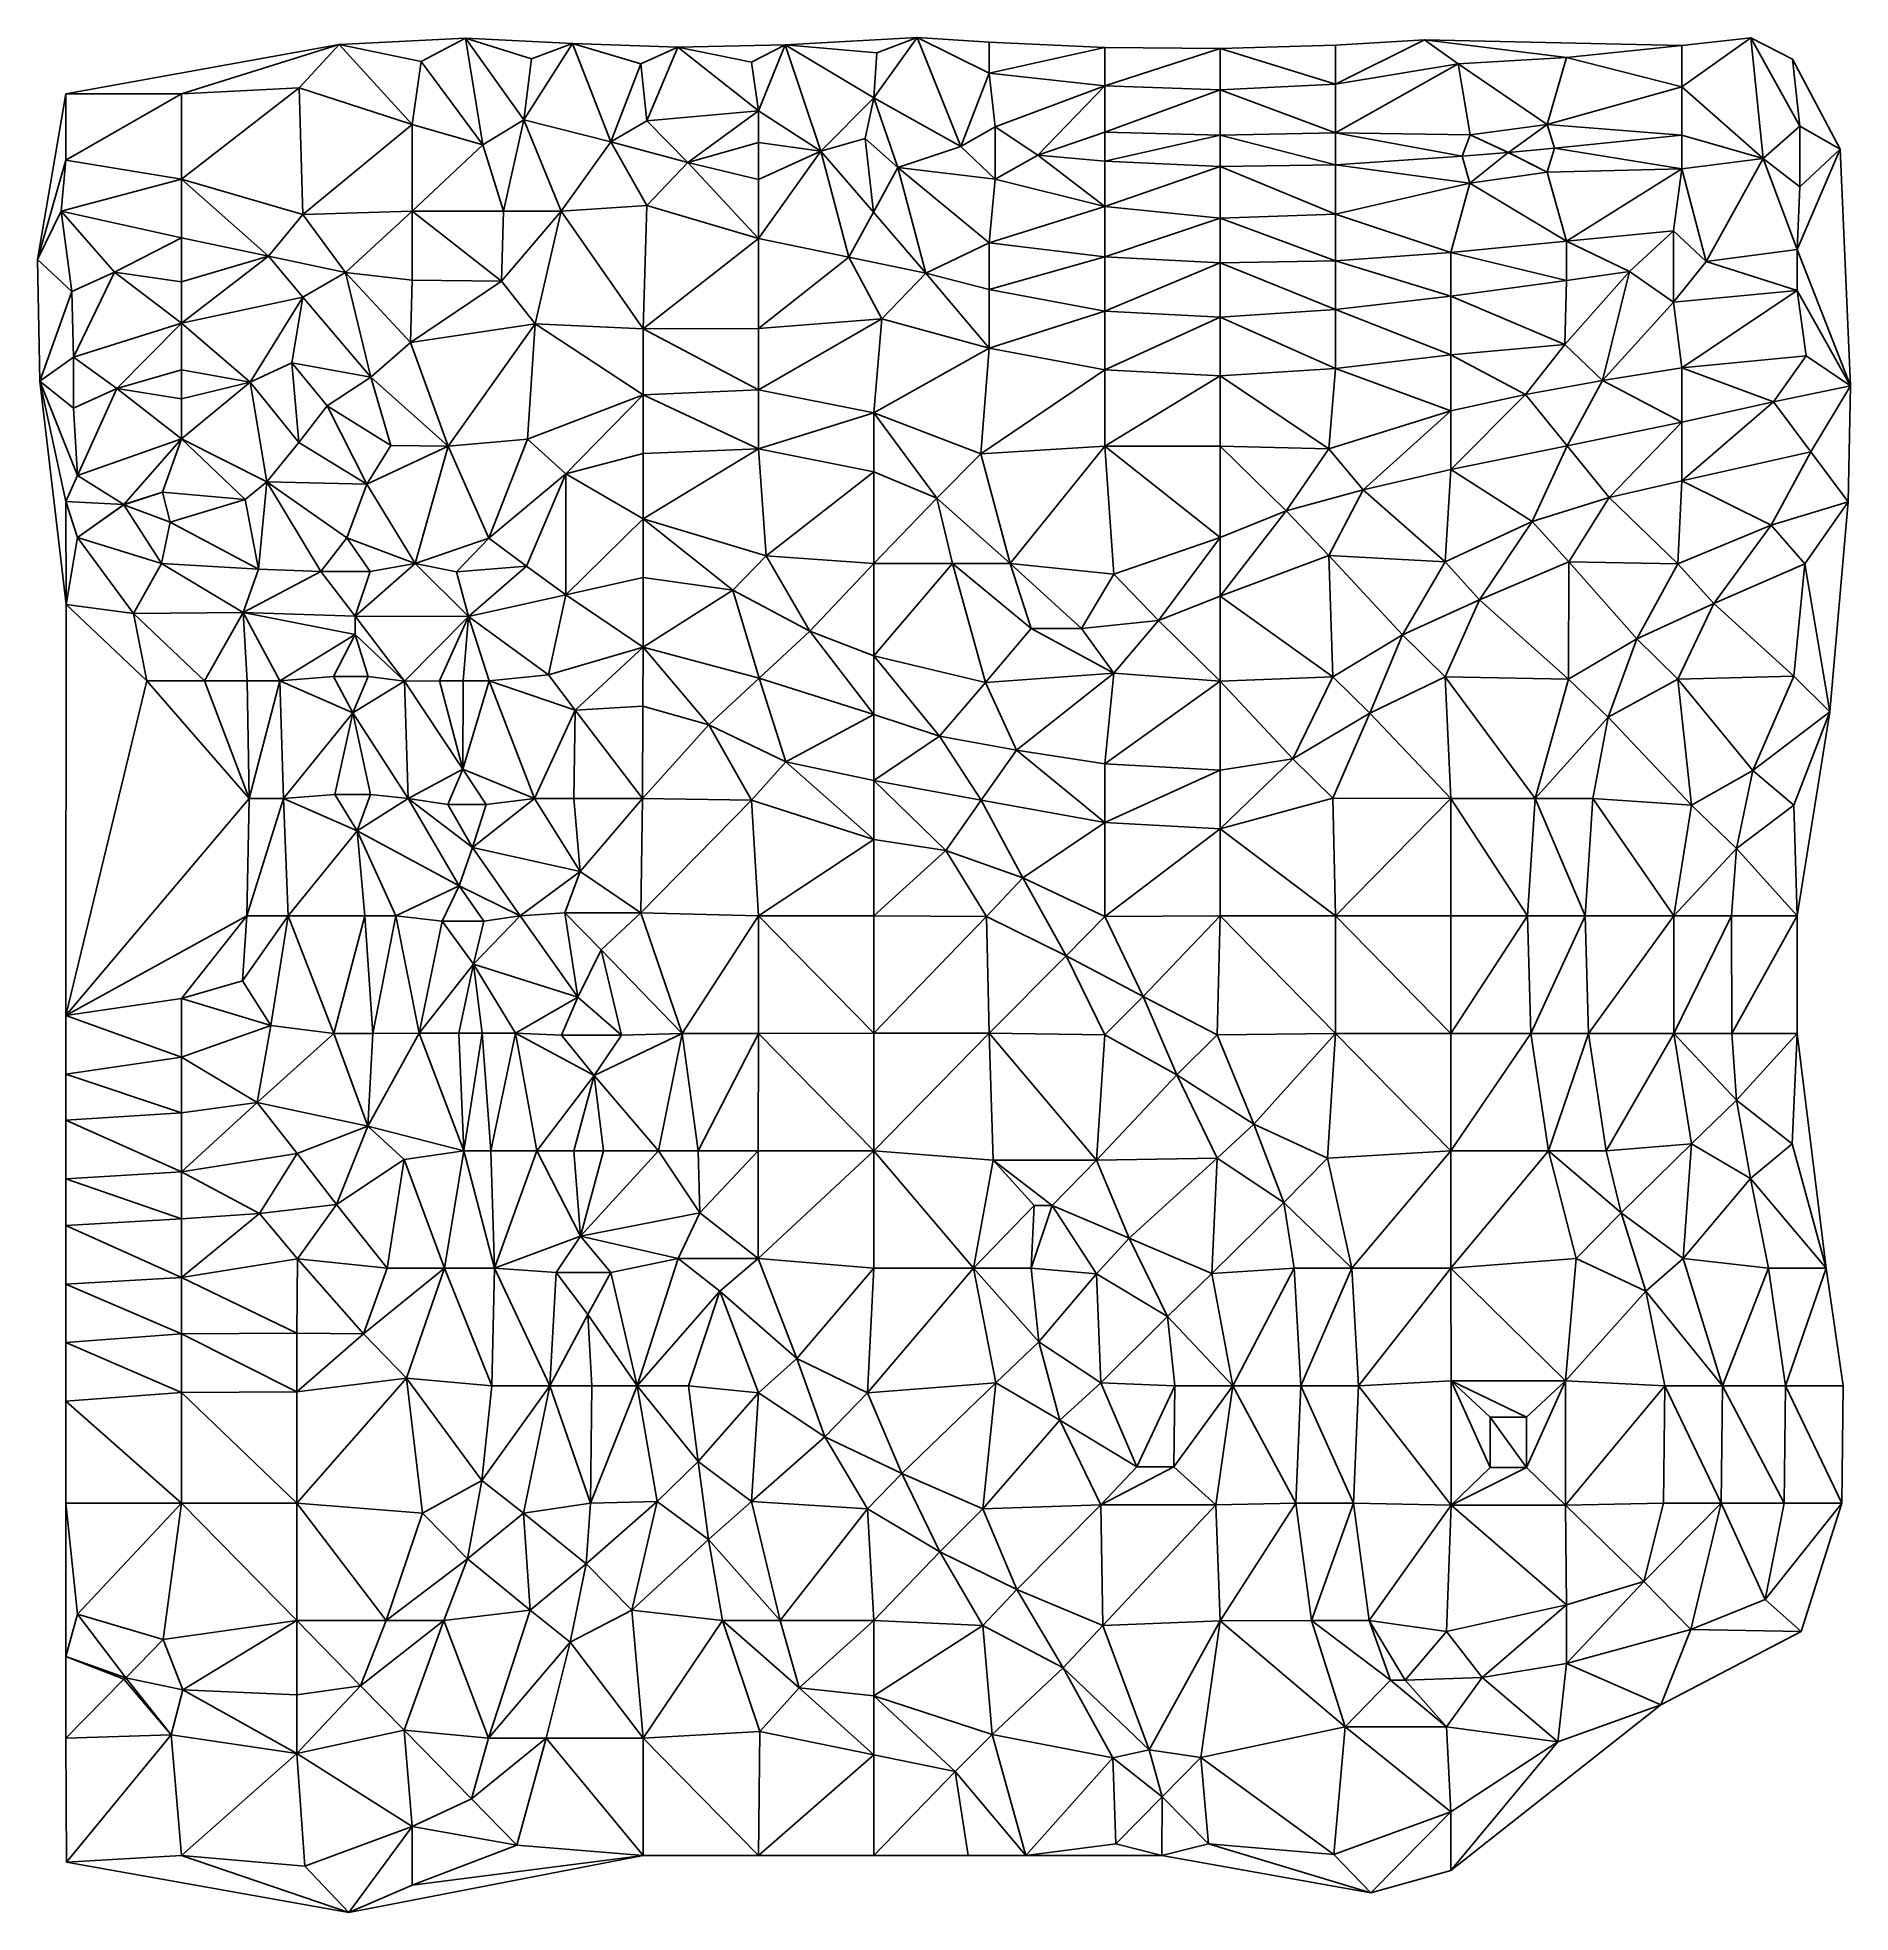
# Model space of a CAD drawing. Header units: metres. Extents: x 246072 to 246543, y 6709082 to 6709569.
import ezdxf

# ---------------------------------------------------------------- set-up
doc = ezdxf.new("R2010")
doc.units = ezdxf.units.M

msp = doc.modelspace()

# ---------------------------------------------------------------- linework, layer by layer
for points in [[(246183.34, 6709569.19, 18.25), (246150.57, 6709567.47, 15.15), (246171.84, 6709563.12, 16.11)], [(246187.91, 6709541.42, 14.67), (246183.34, 6709569.19, 18.25), (246171.84, 6709563.12, 16.11)], [(246198.56, 6709547.96, 16.34), (246183.34, 6709569.19, 18.25), (246187.91, 6709541.42, 14.67)], [(246200.53, 6709563.76, 19.38), (246183.34, 6709569.19, 18.25), (246198.56, 6709547.96, 16.34)], [(246211.2, 6709567.77, 21.76), (246183.34, 6709569.19, 18.25), (246200.53, 6709563.76, 19.38)], [(246300.72, 6709569.32, 31.01), (246266.4, 6709567.44, 28.51), (246290.22, 6709565.35, 29.4)], [(246300.72, 6709569.32, 31.01), (246290.22, 6709565.35, 29.4), (246289.46, 6709553.67, 26.03)], [(246312.05, 6709541.01, 24.11), (246300.72, 6709569.32, 31.01), (246289.46, 6709553.67, 26.03)], [(246319.45, 6709560.03, 29.25), (246300.72, 6709569.32, 31.01), (246312.05, 6709541.01, 24.11)], [(246319.45, 6709568.07, 31.37), (246300.72, 6709569.32, 31.01), (246319.45, 6709560.03, 29.25)], [(246517.33, 6709569.26, 27.8), (246499.36, 6709556.51, 26.05), (246520.54, 6709537.85, 21.58)], [(246517.33, 6709569.26, 27.8), (246499.36, 6709567.25, 28.21), (246499.36, 6709556.51, 26.05)], [(246517.33, 6709569.26, 27.8), (246520.54, 6709537.85, 21.58), (246530.06, 6709546.31, 22.71)], [(246517.33, 6709569.26, 27.8), (246530.06, 6709546.31, 22.71), (246528.13, 6709563.66, 26.17)], [(246150.57, 6709567.47, 15.15), (246079.56, 6709554.7, 13.55), (246109.55, 6709554.71, 13.2)], [(246150.57, 6709567.47, 15.15), (246109.55, 6709554.71, 13.2), (246140.16, 6709556.27, 13.59)], [(246169.53, 6709546.69, 14.09), (246150.57, 6709567.47, 15.15), (246140.16, 6709556.27, 13.59)], [(246171.84, 6709563.12, 16.11), (246150.57, 6709567.47, 15.15), (246169.53, 6709546.69, 14.09)], [(246211.2, 6709567.77, 21.76), (246198.56, 6709547.96, 16.34), (246221.11, 6709542.21, 17.61)], [(246211.2, 6709567.77, 21.76), (246200.53, 6709563.76, 19.38), (246198.56, 6709547.96, 16.34)], [(246228.89, 6709562.45, 22.98), (246211.2, 6709567.77, 21.76), (246221.11, 6709542.21, 17.61)], [(246238.49, 6709566.79, 25.4), (246211.2, 6709567.77, 21.76), (246228.89, 6709562.45, 22.98)], [(246238.49, 6709566.79, 25.4), (246228.89, 6709562.45, 22.98), (246230.45, 6709547.71, 19.61)], [(246238.49, 6709566.79, 25.4), (246230.45, 6709547.71, 19.61), (246259.48, 6709550.31, 22.88)], [(246266.4, 6709567.44, 28.51), (246238.49, 6709566.79, 25.4), (246257.63, 6709562.87, 26.42)], [(246257.63, 6709562.87, 26.42), (246238.49, 6709566.79, 25.4), (246259.48, 6709550.31, 22.88)], [(246266.4, 6709567.44, 28.51), (246257.63, 6709562.87, 26.42), (246259.48, 6709550.31, 22.88)], [(246266.4, 6709567.44, 28.51), (246259.48, 6709550.31, 22.88), (246275.68, 6709539.79, 21.21)], [(246289.46, 6709553.67, 26.03), (246266.4, 6709567.44, 28.51), (246275.68, 6709539.79, 21.21)], [(246290.22, 6709565.35, 29.4), (246266.4, 6709567.44, 28.51), (246289.46, 6709553.67, 26.03)], [(246349.43, 6709566.72, 31.67), (246319.45, 6709568.07, 31.37), (246319.45, 6709560.03, 29.25)], [(246349.43, 6709566.72, 31.67), (246319.45, 6709560.03, 29.25), (246349.43, 6709556.75, 29.27)], [(246379.42, 6709566.45, 31.68), (246349.43, 6709566.72, 31.67), (246349.43, 6709556.75, 29.27)], [(246379.42, 6709566.45, 31.68), (246349.43, 6709556.75, 29.27), (246379.42, 6709555.74, 29.27)], [(246409.4, 6709567.32, 31.45), (246379.42, 6709566.45, 31.68), (246409.4, 6709557.21, 29.26)], [(246379.42, 6709566.45, 31.68), (246379.42, 6709555.74, 29.27), (246409.4, 6709557.21, 29.26)], [(246432.55, 6709568.69, 31.12), (246409.4, 6709567.32, 31.45), (246409.4, 6709557.21, 29.26)], [(246432.55, 6709568.69, 31.12), (246409.4, 6709557.21, 29.26), (246441.28, 6709562.5, 29.53)], [(246432.55, 6709568.69, 31.12), (246441.28, 6709562.5, 29.53), (246469.37, 6709564.15, 28.85)], [(246499.36, 6709567.25, 28.21), (246432.55, 6709568.69, 31.12), (246469.37, 6709564.15, 28.85)], [(246499.36, 6709567.25, 28.21), (246469.37, 6709564.15, 28.85), (246499.36, 6709556.51, 26.05)], [(246187.91, 6709541.42, 14.67), (246171.84, 6709563.12, 16.11), (246169.53, 6709546.69, 14.09)], [(246228.89, 6709562.45, 22.98), (246221.11, 6709542.21, 17.61), (246230.45, 6709547.71, 19.61)], [(246319.45, 6709560.03, 29.25), (246312.05, 6709541.01, 24.11), (246321.01, 6709546.15, 25.81)], [(246349.43, 6709556.75, 29.27), (246319.45, 6709560.03, 29.25), (246321.01, 6709546.15, 25.81)], [(246441.28, 6709562.5, 29.53), (246409.4, 6709557.21, 29.26), (246409.4, 6709544.58, 26.65)], [(246441.28, 6709562.5, 29.53), (246409.4, 6709544.58, 26.65), (246444.34, 6709544.04, 25.69)], [(246469.37, 6709564.15, 28.85), (246441.28, 6709562.5, 29.53), (246464.34, 6709546.71, 25.52)], [(246464.34, 6709546.71, 25.52), (246441.28, 6709562.5, 29.53), (246444.34, 6709544.04, 25.69)], [(246499.36, 6709556.51, 26.05), (246469.37, 6709564.15, 28.85), (246464.34, 6709546.71, 25.52)], [(246528.13, 6709563.66, 26.17), (246530.06, 6709546.31, 22.71), (246540.53, 6709540.34, 21.14)], [(246072.17, 6709511.62, 18.53), (246079.57, 6709537.43, 14.72), (246079.56, 6709554.7, 13.55)], [(246109.55, 6709554.71, 13.2), (246079.56, 6709554.7, 13.55), (246079.57, 6709537.43, 14.72)], [(246109.55, 6709554.71, 13.2), (246079.57, 6709537.43, 14.72), (246109.55, 6709532.55, 14.15)], [(246140.16, 6709556.27, 13.59), (246109.55, 6709554.71, 13.2), (246109.55, 6709532.55, 14.15)], [(246140.16, 6709556.27, 13.59), (246109.55, 6709532.55, 14.15), (246141.12, 6709523.3, 13.75)], [(246169.53, 6709546.69, 14.09), (246140.16, 6709556.27, 13.59), (246141.12, 6709523.3, 13.75)], [(246349.43, 6709556.75, 29.27), (246321.01, 6709546.15, 25.81), (246332.04, 6709538.76, 24.6)], [(246349.43, 6709556.75, 29.27), (246332.04, 6709538.76, 24.6), (246349.43, 6709544.71, 26.51)], [(246379.42, 6709555.74, 29.27), (246349.43, 6709556.75, 29.27), (246349.43, 6709544.71, 26.51)], [(246379.42, 6709555.74, 29.27), (246349.43, 6709544.71, 26.51), (246379.42, 6709543.98, 26.75)], [(246409.4, 6709557.21, 29.26), (246379.42, 6709555.74, 29.27), (246409.4, 6709544.58, 26.65)], [(246409.4, 6709544.58, 26.65), (246379.42, 6709555.74, 29.27), (246379.42, 6709543.98, 26.75)], [(246499.36, 6709556.51, 26.05), (246464.34, 6709546.71, 25.52), (246499.36, 6709543.96, 23.62)], [(246499.36, 6709556.51, 26.05), (246499.36, 6709543.96, 23.62), (246520.54, 6709537.85, 21.58)], [(246259.48, 6709550.31, 22.88), (246230.45, 6709547.71, 19.61), (246241.11, 6709536.84, 18.39)], [(246259.48, 6709550.31, 22.88), (246241.11, 6709536.84, 18.39), (246259.48, 6709542.01, 20.59)], [(246275.68, 6709539.79, 21.21), (246259.48, 6709550.31, 22.88), (246259.48, 6709542.01, 20.59)], [(246289.46, 6709553.67, 26.03), (246275.68, 6709539.79, 21.21), (246287.19, 6709543.04, 22.96)], [(246289.46, 6709553.67, 26.03), (246287.19, 6709543.04, 22.96), (246295.67, 6709535.53, 21.95)], [(246312.05, 6709541.01, 24.11), (246289.46, 6709553.67, 26.03), (246295.67, 6709535.53, 21.95)], [(246169.53, 6709546.69, 14.09), (246141.12, 6709523.3, 13.75), (246169.53, 6709524.19, 13.45)], [(246187.91, 6709541.42, 14.67), (246169.53, 6709546.69, 14.09), (246169.53, 6709524.19, 13.45)], [(246198.56, 6709547.96, 16.34), (246187.91, 6709541.42, 14.67), (246193.23, 6709524.2, 14.11)], [(246198.56, 6709547.96, 16.34), (246193.23, 6709524.2, 14.11), (246208.23, 6709524.22, 14.92)], [(246221.11, 6709542.21, 17.61), (246198.56, 6709547.96, 16.34), (246208.23, 6709524.22, 14.92)], [(246230.45, 6709547.71, 19.61), (246221.11, 6709542.21, 17.61), (246241.11, 6709536.84, 18.39)], [(246321.01, 6709546.15, 25.81), (246312.05, 6709541.01, 24.11), (246321.01, 6709532.5, 22.94)], [(246321.01, 6709546.15, 25.81), (246321.01, 6709532.5, 22.94), (246332.04, 6709538.76, 24.6)], [(246464.34, 6709546.71, 25.52), (246444.34, 6709544.04, 25.69), (246454.31, 6709539.47, 24.48)], [(246464.34, 6709546.71, 25.52), (246454.31, 6709539.47, 24.48), (246466.33, 6709540.6, 24.28)], [(246464.34, 6709546.71, 25.52), (246466.33, 6709540.6, 24.28), (246499.36, 6709543.96, 23.62)], [(246530.06, 6709546.31, 22.71), (246520.54, 6709537.85, 21.58), (246530.06, 6709530.5, 19.89)], [(246530.06, 6709546.31, 22.71), (246530.06, 6709530.5, 19.89), (246540.53, 6709540.34, 21.14)], [(246187.91, 6709541.42, 14.67), (246169.53, 6709524.19, 13.45), (246193.23, 6709524.2, 14.11)], [(246221.11, 6709542.21, 17.61), (246208.23, 6709524.22, 14.92), (246230.49, 6709525.7, 16.34)], [(246241.11, 6709536.84, 18.39), (246221.11, 6709542.21, 17.61), (246230.49, 6709525.7, 16.34)], [(246259.48, 6709542.01, 20.59), (246241.11, 6709536.84, 18.39), (246259.49, 6709532.4, 18.84)], [(246275.68, 6709539.79, 21.21), (246259.48, 6709542.01, 20.59), (246259.49, 6709532.4, 18.84)], [(246287.19, 6709543.04, 22.96), (246275.68, 6709539.79, 21.21), (246289.33, 6709523.96, 19.39)], [(246287.19, 6709543.04, 22.96), (246289.33, 6709523.96, 19.39), (246295.67, 6709535.53, 21.95)], [(246312.05, 6709541.01, 24.11), (246295.67, 6709535.53, 21.95), (246321.01, 6709532.5, 22.94)], [(246349.43, 6709544.71, 26.51), (246332.04, 6709538.76, 24.6), (246349.43, 6709537.19, 24.95)], [(246379.42, 6709543.98, 26.75), (246349.43, 6709544.71, 26.51), (246349.43, 6709537.19, 24.95)], [(246379.42, 6709543.98, 26.75), (246349.43, 6709537.19, 24.95), (246379.42, 6709535.8, 25.18)], [(246409.4, 6709544.58, 26.65), (246379.42, 6709543.98, 26.75), (246409.4, 6709536.28, 25.08)], [(246409.4, 6709536.28, 25.08), (246379.42, 6709543.98, 26.75), (246379.42, 6709535.8, 25.18)], [(246442.33, 6709538.46, 24.69), (246409.4, 6709544.58, 26.65), (246409.4, 6709536.28, 25.08)], [(246444.34, 6709544.04, 25.69), (246409.4, 6709544.58, 26.65), (246442.33, 6709538.46, 24.69)], [(246444.34, 6709544.04, 25.69), (246442.33, 6709538.46, 24.69), (246454.28, 6709539.46, 24.48)], [(246454.31, 6709539.47, 24.48), (246444.34, 6709544.04, 25.69), (246454.28, 6709539.46, 24.48)], [(246454.31, 6709539.47, 24.48), (246464.34, 6709534.29, 23.22), (246466.33, 6709540.6, 24.28)], [(246499.36, 6709535.21, 22.03), (246466.33, 6709540.6, 24.28), (246464.34, 6709534.29, 23.22)], [(246499.36, 6709543.96, 23.62), (246466.33, 6709540.6, 24.28), (246499.36, 6709535.21, 22.03)], [(246520.54, 6709537.85, 21.58), (246499.36, 6709543.96, 23.62), (246499.36, 6709535.21, 22.03)], [(246540.53, 6709540.34, 21.14), (246530.06, 6709530.5, 19.89), (246529.34, 6709514.2, 17.26)], [(246540.53, 6709540.34, 21.14), (246529.34, 6709514.2, 17.26), (246543.19, 6709478.81, 11.74)], [(246072.17, 6709511.62, 18.53), (246078.36, 6709524.16, 16.3), (246079.57, 6709537.43, 14.72)], [(246109.55, 6709532.55, 14.15), (246079.57, 6709537.43, 14.72), (246078.36, 6709524.16, 16.3)], [(246259.48, 6709517.1, 17.02), (246241.11, 6709536.84, 18.39), (246230.49, 6709525.7, 16.34)], [(246259.49, 6709532.4, 18.84), (246241.11, 6709536.84, 18.39), (246259.48, 6709517.1, 17.02)], [(246275.68, 6709539.79, 21.21), (246259.48, 6709517.1, 17.02), (246282.95, 6709512.26, 17.68)], [(246275.68, 6709539.79, 21.21), (246259.49, 6709532.4, 18.84), (246259.48, 6709517.1, 17.02)], [(246275.68, 6709539.79, 21.21), (246282.95, 6709512.26, 17.68), (246289.33, 6709523.96, 19.39)], [(246295.67, 6709535.53, 21.95), (246289.33, 6709523.96, 19.39), (246302.94, 6709508.07, 18.21)], [(246319.45, 6709516.01, 20.16), (246295.67, 6709535.53, 21.95), (246302.94, 6709508.07, 18.21)], [(246321.01, 6709532.5, 22.94), (246295.67, 6709535.53, 21.95), (246319.45, 6709516.01, 20.16)], [(246332.04, 6709538.76, 24.6), (246321.01, 6709532.5, 22.94), (246349.43, 6709525.38, 22.86)], [(246349.43, 6709537.19, 24.95), (246332.04, 6709538.76, 24.6), (246349.43, 6709525.38, 22.86)], [(246379.42, 6709535.8, 25.18), (246349.43, 6709537.19, 24.95), (246349.43, 6709525.38, 22.86)], [(246379.42, 6709535.8, 25.18), (246349.43, 6709525.38, 22.86), (246379.42, 6709522.4, 22.88)], [(246409.4, 6709536.28, 25.08), (246379.42, 6709535.8, 25.18), (246409.4, 6709523.43, 22.87)], [(246379.42, 6709535.8, 25.18), (246379.42, 6709522.4, 22.88), (246409.4, 6709523.43, 22.87)], [(246442.33, 6709538.46, 24.69), (246409.4, 6709536.28, 25.08), (246444.33, 6709531.46, 23.38)], [(246409.4, 6709536.28, 25.08), (246409.4, 6709523.43, 22.87), (246444.33, 6709531.46, 23.38)], [(246442.33, 6709538.46, 24.69), (246444.33, 6709531.46, 23.38), (246454.28, 6709539.46, 24.48)], [(246464.34, 6709534.29, 23.22), (246454.28, 6709539.46, 24.48), (246444.33, 6709531.46, 23.38)], [(246454.31, 6709539.47, 24.48), (246454.28, 6709539.46, 24.48), (246464.34, 6709534.29, 23.22)], [(246499.36, 6709535.21, 22.03), (246464.34, 6709534.29, 23.22), (246469.37, 6709516.44, 20.06)], [(246499.36, 6709535.21, 22.03), (246469.37, 6709516.44, 20.06), (246497.17, 6709519.07, 19.38)], [(246499.36, 6709535.21, 22.03), (246497.17, 6709519.07, 19.38), (246505.72, 6709511.13, 17.78)], [(246520.54, 6709537.85, 21.58), (246499.36, 6709535.21, 22.03), (246505.72, 6709511.13, 17.78)], [(246520.54, 6709537.85, 21.58), (246505.72, 6709511.13, 17.78), (246529.34, 6709514.2, 17.26)], [(246520.54, 6709537.85, 21.58), (246529.34, 6709514.2, 17.26), (246530.06, 6709530.5, 19.89)], [(246109.55, 6709517.27, 15.79), (246109.55, 6709532.55, 14.15), (246078.36, 6709524.16, 16.3)], [(246132.18, 6709512.55, 15.23), (246141.12, 6709523.3, 13.75), (246109.55, 6709532.55, 14.15)], [(246132.18, 6709512.55, 15.23), (246109.55, 6709532.55, 14.15), (246109.55, 6709517.27, 15.79)], [(246349.43, 6709525.38, 22.86), (246321.01, 6709532.5, 22.94), (246319.45, 6709516.01, 20.16)], [(246444.33, 6709531.46, 23.38), (246409.4, 6709523.43, 22.87), (246439.39, 6709513.42, 20.61)], [(246469.37, 6709516.44, 20.06), (246444.33, 6709531.46, 23.38), (246439.39, 6709513.42, 20.61)], [(246464.34, 6709534.29, 23.22), (246444.33, 6709531.46, 23.38), (246469.37, 6709516.44, 20.06)], [(246230.49, 6709525.7, 16.34), (246208.23, 6709524.22, 14.92), (246229.49, 6709493.67, 15.61)], [(246259.48, 6709517.1, 17.02), (246230.49, 6709525.7, 16.34), (246229.49, 6709493.67, 15.61)], [(246349.43, 6709525.38, 22.86), (246319.45, 6709516.01, 20.16), (246349.43, 6709512.34, 20.85)], [(246379.42, 6709522.4, 22.88), (246349.43, 6709525.38, 22.86), (246349.43, 6709512.34, 20.85)], [(246072.17, 6709511.62, 18.53), (246081.13, 6709503.35, 19.66), (246078.36, 6709524.16, 16.3)], [(246109.55, 6709517.27, 15.79), (246078.36, 6709524.16, 16.3), (246092.16, 6709508.39, 18.02)], [(246078.36, 6709524.16, 16.3), (246081.13, 6709503.35, 19.66), (246092.16, 6709508.39, 18.02)], [(246132.18, 6709512.55, 15.23), (246152.17, 6709508.3, 14.86), (246141.12, 6709523.3, 13.75)], [(246169.53, 6709524.19, 13.45), (246141.12, 6709523.3, 13.75), (246152.17, 6709508.3, 14.86)], [(246169.53, 6709524.19, 13.45), (246152.17, 6709508.3, 14.86), (246169.52, 6709506.28, 14.63)], [(246192.71, 6709506.03, 14.62), (246169.53, 6709524.19, 13.45), (246169.52, 6709506.28, 14.63)], [(246193.23, 6709524.2, 14.11), (246169.53, 6709524.19, 13.45), (246192.71, 6709506.03, 14.62)], [(246208.23, 6709524.22, 14.92), (246193.23, 6709524.2, 14.11), (246192.71, 6709506.03, 14.62)], [(246208.23, 6709524.22, 14.92), (246192.71, 6709506.03, 14.62), (246201.42, 6709494.97, 15.26)], [(246208.23, 6709524.22, 14.92), (246201.42, 6709494.97, 15.26), (246229.49, 6709493.67, 15.61)], [(246289.33, 6709523.96, 19.39), (246282.95, 6709512.26, 17.68), (246302.94, 6709508.07, 18.21)], [(246379.42, 6709522.4, 22.88), (246349.43, 6709512.34, 20.85), (246379.42, 6709510.77, 21.12)], [(246409.4, 6709523.43, 22.87), (246379.42, 6709522.4, 22.88), (246409.4, 6709511.31, 21)], [(246409.4, 6709511.31, 21), (246379.42, 6709522.4, 22.88), (246379.42, 6709510.77, 21.12)], [(246439.39, 6709513.42, 20.61), (246409.4, 6709523.43, 22.87), (246409.4, 6709511.31, 21)], [(246109.55, 6709517.27, 15.79), (246092.16, 6709508.39, 18.02), (246109.55, 6709505.85, 17.49)], [(246132.18, 6709512.55, 15.23), (246109.55, 6709517.27, 15.79), (246109.55, 6709505.85, 17.49)], [(246259.48, 6709517.1, 17.02), (246229.49, 6709493.67, 15.61), (246259.48, 6709493.69, 15.62)], [(246282.95, 6709512.26, 17.68), (246259.48, 6709517.1, 17.02), (246259.48, 6709493.69, 15.62)], [(246319.45, 6709516.01, 20.16), (246302.94, 6709508.07, 18.21), (246319.45, 6709503.89, 18.6)], [(246349.43, 6709512.34, 20.85), (246319.45, 6709516.01, 20.16), (246319.45, 6709503.89, 18.6)], [(246469.37, 6709516.44, 20.06), (246439.39, 6709513.42, 20.61), (246469.37, 6709506.19, 18.51)], [(246497.17, 6709519.07, 19.38), (246469.37, 6709516.44, 20.06), (246485.73, 6709508.52, 18.19)], [(246485.73, 6709508.52, 18.19), (246469.37, 6709516.44, 20.06), (246469.37, 6709506.19, 18.51)], [(246497.17, 6709519.07, 19.38), (246485.73, 6709508.52, 18.19), (246497.17, 6709500.57, 16.58)], [(246497.17, 6709519.07, 19.38), (246497.17, 6709500.57, 16.58), (246505.72, 6709511.13, 17.78)], [(246072.81, 6709480, 24.84), (246081.13, 6709503.35, 19.66), (246072.17, 6709511.62, 18.53)], [(246132.18, 6709512.55, 15.23), (246109.55, 6709505.85, 17.49), (246109.55, 6709495.14, 19.69)], [(246132.18, 6709512.55, 15.23), (246109.55, 6709495.14, 19.69), (246141.12, 6709501.86, 16.3)], [(246132.18, 6709512.55, 15.23), (246141.12, 6709501.86, 16.3), (246152.17, 6709508.3, 14.86)], [(246282.95, 6709512.26, 17.68), (246259.48, 6709493.69, 15.62), (246291.56, 6709496.23, 16.56)], [(246282.95, 6709512.26, 17.68), (246291.56, 6709496.23, 16.56), (246302.94, 6709508.07, 18.21)], [(246349.43, 6709512.34, 20.85), (246319.45, 6709503.89, 18.6), (246349.43, 6709498.23, 19.15)], [(246379.42, 6709510.77, 21.12), (246349.43, 6709512.34, 20.85), (246349.43, 6709498.23, 19.15)], [(246379.42, 6709510.77, 21.12), (246349.43, 6709498.23, 19.15), (246379.42, 6709496.7, 19.38)], [(246409.4, 6709511.31, 21), (246379.42, 6709510.77, 21.12), (246409.4, 6709498.62, 19.3)], [(246379.42, 6709510.77, 21.12), (246379.42, 6709496.7, 19.38), (246409.4, 6709498.62, 19.3)], [(246439.39, 6709513.42, 20.61), (246409.4, 6709511.31, 21), (246439.39, 6709502.11, 18.99)], [(246439.39, 6709502.11, 18.99), (246409.4, 6709511.31, 21), (246409.4, 6709498.62, 19.3)], [(246439.39, 6709513.42, 20.61), (246439.39, 6709502.11, 18.99), (246469.37, 6709506.19, 18.51)], [(246505.72, 6709511.13, 17.78), (246497.17, 6709500.57, 16.58), (246529.34, 6709503.59, 15.67)], [(246529.34, 6709514.2, 17.26), (246505.72, 6709511.13, 17.78), (246529.34, 6709503.59, 15.67)], [(246529.34, 6709514.2, 17.26), (246529.34, 6709503.59, 15.67), (246543.19, 6709478.81, 11.74)], [(246081.51, 6709486.31, 23.22), (246092.16, 6709508.39, 18.02), (246081.13, 6709503.35, 19.66)], [(246109.55, 6709495.14, 19.69), (246092.16, 6709508.39, 18.02), (246081.51, 6709486.31, 23.22)], [(246109.55, 6709495.14, 19.69), (246109.55, 6709505.85, 17.49), (246092.16, 6709508.39, 18.02)], [(246158.73, 6709481.03, 18.55), (246152.17, 6709508.3, 14.86), (246141.12, 6709501.86, 16.3)], [(246169.05, 6709490.07, 16.51), (246169.52, 6709506.28, 14.63), (246152.17, 6709508.3, 14.86)], [(246158.73, 6709481.03, 18.55), (246169.05, 6709490.07, 16.51), (246152.17, 6709508.3, 14.86)], [(246192.71, 6709506.03, 14.62), (246169.52, 6709506.28, 14.63), (246169.05, 6709490.07, 16.51)], [(246201.42, 6709494.97, 15.26), (246192.71, 6709506.03, 14.62), (246169.05, 6709490.07, 16.51)], [(246319.45, 6709488.64, 17.18), (246302.94, 6709508.07, 18.21), (246291.56, 6709496.23, 16.56)], [(246319.45, 6709503.89, 18.6), (246302.94, 6709508.07, 18.21), (246319.45, 6709488.64, 17.18)], [(246469.37, 6709506.19, 18.51), (246439.39, 6709502.11, 18.99), (246469.01, 6709489.52, 16.24)], [(246485.73, 6709508.52, 18.19), (246469.37, 6709506.19, 18.51), (246469.01, 6709489.52, 16.24)], [(246485.73, 6709508.52, 18.19), (246469.01, 6709489.52, 16.24), (246478.77, 6709480.21, 14.73)], [(246485.73, 6709508.52, 18.19), (246478.77, 6709480.21, 14.73), (246497.17, 6709500.57, 16.58)], [(246072.81, 6709480, 24.84), (246081.51, 6709486.31, 23.22), (246081.13, 6709503.35, 19.66)], [(246127.38, 6709479.79, 21.58), (246141.12, 6709501.86, 16.3), (246109.55, 6709495.14, 19.69)], [(246127.38, 6709479.79, 21.58), (246138.24, 6709484.76, 19.64), (246141.12, 6709501.86, 16.3)], [(246158.73, 6709481.03, 18.55), (246141.12, 6709501.86, 16.3), (246138.24, 6709484.76, 19.64)], [(246349.43, 6709498.23, 19.15), (246319.45, 6709503.89, 18.6), (246319.45, 6709488.64, 17.18)], [(246439.39, 6709502.11, 18.99), (246409.4, 6709498.62, 19.3), (246439.39, 6709486.86, 17.06)], [(246439.39, 6709502.11, 18.99), (246439.39, 6709486.86, 17.06), (246469.01, 6709489.52, 16.24)], [(246529.34, 6709503.59, 15.67), (246497.17, 6709500.57, 16.58), (246499.36, 6709483.53, 14.27)], [(246529.34, 6709503.59, 15.67), (246499.36, 6709483.53, 14.27), (246531.65, 6709486.59, 13.23)], [(246529.34, 6709503.59, 15.67), (246531.65, 6709486.59, 13.23), (246543.19, 6709478.81, 11.74)], [(246291.56, 6709496.23, 16.56), (246259.48, 6709493.69, 15.62), (246259.48, 6709477.76, 14.87)], [(246291.56, 6709496.23, 16.56), (246259.48, 6709477.76, 14.87), (246289.47, 6709471.77, 15)], [(246319.45, 6709488.64, 17.18), (246291.56, 6709496.23, 16.56), (246289.47, 6709471.77, 15)], [(246349.43, 6709498.23, 19.15), (246319.45, 6709488.64, 17.18), (246349.43, 6709482.96, 17.82)], [(246379.42, 6709496.7, 19.38), (246349.43, 6709498.23, 19.15), (246349.43, 6709482.96, 17.82)], [(246379.42, 6709496.7, 19.38), (246349.43, 6709482.96, 17.82), (246379.42, 6709481.42, 17.94)], [(246409.4, 6709498.62, 19.3), (246379.42, 6709496.7, 19.38), (246409.4, 6709483.35, 17.6)], [(246379.42, 6709496.7, 19.38), (246379.42, 6709481.42, 17.94), (246409.4, 6709483.35, 17.6)], [(246439.39, 6709486.86, 17.06), (246409.4, 6709498.62, 19.3), (246409.4, 6709483.35, 17.6)], [(246497.17, 6709500.57, 16.58), (246478.77, 6709480.21, 14.73), (246499.36, 6709483.53, 14.27)], [(246109.55, 6709495.14, 19.69), (246081.51, 6709486.31, 23.22), (246092.8, 6709478.13, 24.42)], [(246109.56, 6709482.99, 22.32), (246109.55, 6709495.14, 19.69), (246092.8, 6709478.13, 24.42)], [(246127.38, 6709479.79, 21.58), (246109.55, 6709495.14, 19.69), (246109.56, 6709482.99, 22.32)], [(246201.42, 6709494.97, 15.26), (246169.05, 6709490.07, 16.51), (246178.84, 6709463.18, 17.95)], [(246201.42, 6709494.97, 15.26), (246178.84, 6709463.18, 17.95), (246199.44, 6709464.94, 15.67)], [(246229.49, 6709476.45, 15.14), (246201.42, 6709494.97, 15.26), (246199.44, 6709464.94, 15.67)], [(246229.49, 6709493.67, 15.61), (246201.42, 6709494.97, 15.26), (246229.49, 6709476.45, 15.14)], [(246259.48, 6709493.69, 15.62), (246229.49, 6709493.67, 15.61), (246259.48, 6709477.76, 14.87)], [(246259.48, 6709477.76, 14.87), (246229.49, 6709493.67, 15.61), (246229.49, 6709476.45, 15.14)], [(246072.81, 6709480, 24.84), (246081.51, 6709472.99, 26.07), (246081.51, 6709486.31, 23.22)], [(246081.51, 6709472.99, 26.07), (246092.8, 6709478.13, 24.42), (246081.51, 6709486.31, 23.22)], [(246158.73, 6709481.03, 18.55), (246178.84, 6709463.18, 17.95), (246169.05, 6709490.07, 16.51)], [(246319.45, 6709488.64, 17.18), (246289.47, 6709471.77, 15), (246317.28, 6709461.14, 15.59)], [(246349.43, 6709482.96, 17.82), (246319.45, 6709488.64, 17.18), (246317.28, 6709461.14, 15.59)], [(246439.39, 6709486.86, 17.06), (246409.4, 6709483.35, 17.6), (246439.39, 6709472.35, 15.47)], [(246469.01, 6709489.52, 16.24), (246439.39, 6709486.86, 17.06), (246458.78, 6709476.56, 15.14)], [(246458.78, 6709476.56, 15.14), (246439.39, 6709486.86, 17.06), (246439.39, 6709472.35, 15.47)], [(246469.01, 6709489.52, 16.24), (246458.78, 6709476.56, 15.14), (246478.77, 6709480.21, 14.73)], [(246531.65, 6709486.59, 13.23), (246499.36, 6709483.53, 14.27), (246523.2, 6709474.69, 12.16)], [(246531.65, 6709486.59, 13.23), (246523.2, 6709474.69, 12.16), (246543.19, 6709478.81, 11.74)], [(246109.56, 6709482.99, 22.32), (246092.8, 6709478.13, 24.42), (246109.56, 6709475.48, 23.96)], [(246127.38, 6709479.79, 21.58), (246109.56, 6709482.99, 22.32), (246109.56, 6709475.48, 23.96)], [(246127.38, 6709479.79, 21.58), (246140.05, 6709464.12, 23.62), (246138.24, 6709484.76, 19.64)], [(246138.24, 6709484.76, 19.64), (246140.05, 6709464.12, 23.62), (246147.39, 6709473.64, 20.79)], [(246158.73, 6709481.03, 18.55), (246138.24, 6709484.76, 19.64), (246147.39, 6709473.64, 20.79)], [(246349.43, 6709482.96, 17.82), (246317.28, 6709461.14, 15.59), (246349.44, 6709463.17, 16.66)], [(246379.42, 6709481.42, 17.94), (246349.43, 6709482.96, 17.82), (246349.44, 6709463.17, 16.66)], [(246409.4, 6709483.35, 17.6), (246379.42, 6709481.42, 17.94), (246407.68, 6709462.48, 15.71)], [(246439.39, 6709472.35, 15.47), (246409.4, 6709483.35, 17.6), (246407.68, 6709462.48, 15.71)], [(246499.36, 6709483.53, 14.27), (246478.77, 6709480.21, 14.73), (246499.35, 6709469.41, 12.63)], [(246523.2, 6709474.69, 12.16), (246499.36, 6709483.53, 14.27), (246499.35, 6709469.41, 12.63)], [(246072.81, 6709480, 24.84), (246082.57, 6709455.53, 29.78), (246081.51, 6709472.99, 26.07)], [(246079.57, 6709448.76, 31.15), (246072.81, 6709480, 24.84), (246079.58, 6709421.98, 34.87)], [(246079.57, 6709448.76, 31.15), (246082.57, 6709455.53, 29.78), (246072.81, 6709480, 24.84)], [(246082.57, 6709455.53, 29.78), (246092.8, 6709478.13, 24.42), (246081.51, 6709472.99, 26.07)], [(246109.58, 6709465.07, 26.34), (246092.8, 6709478.13, 24.42), (246082.57, 6709455.53, 29.78)], [(246109.58, 6709465.07, 26.34), (246109.56, 6709475.48, 23.96), (246092.8, 6709478.13, 24.42)], [(246109.58, 6709465.07, 26.34), (246127.38, 6709479.79, 21.58), (246109.56, 6709475.48, 23.96)], [(246131.73, 6709453.86, 26.39), (246127.38, 6709479.79, 21.58), (246109.58, 6709465.07, 26.34)], [(246131.73, 6709453.86, 26.39), (246140.05, 6709464.12, 23.62), (246127.38, 6709479.79, 21.58)], [(246158.73, 6709481.03, 18.55), (246147.39, 6709473.64, 20.79), (246163.95, 6709463.35, 20.19)], [(246158.73, 6709481.03, 18.55), (246163.95, 6709463.35, 20.19), (246178.84, 6709463.18, 17.95)], [(246259.48, 6709477.76, 14.87), (246229.49, 6709476.45, 15.14), (246259.49, 6709462.49, 13.82)], [(246289.47, 6709471.77, 15), (246259.48, 6709477.76, 14.87), (246259.49, 6709462.49, 13.82)], [(246379.42, 6709481.42, 17.94), (246349.44, 6709463.17, 16.66), (246379.42, 6709463.17, 16.56)], [(246407.68, 6709462.48, 15.71), (246379.42, 6709481.42, 17.94), (246379.42, 6709463.17, 16.56)], [(246478.77, 6709480.21, 14.73), (246458.78, 6709476.56, 15.14), (246469.61, 6709463.19, 13.26)], [(246499.35, 6709469.41, 12.63), (246478.77, 6709480.21, 14.73), (246469.61, 6709463.19, 13.26)], [(246523.2, 6709474.69, 12.16), (246532.89, 6709461.71, 10.24), (246543.19, 6709478.81, 11.74)], [(246543.19, 6709478.81, 11.74), (246532.89, 6709461.71, 10.24), (246542.6, 6709448.71, 8.53)], [(246157.77, 6709453.28, 22.16), (246147.39, 6709473.64, 20.79), (246140.05, 6709464.12, 23.62)], [(246157.77, 6709453.28, 22.16), (246163.95, 6709463.35, 20.19), (246147.39, 6709473.64, 20.79)], [(246229.49, 6709476.45, 15.14), (246199.44, 6709464.94, 15.67), (246209.41, 6709455.94, 14.33)], [(246229.49, 6709476.45, 15.14), (246209.41, 6709455.94, 14.33), (246229.49, 6709461.2, 13.87)], [(246259.49, 6709462.49, 13.82), (246229.49, 6709476.45, 15.14), (246229.49, 6709461.2, 13.87)], [(246289.47, 6709471.77, 15), (246259.49, 6709462.49, 13.82), (246289.46, 6709456.51, 14.38)], [(246305.83, 6709449.6, 14.9), (246289.47, 6709471.77, 15), (246289.46, 6709456.51, 14.38)], [(246317.28, 6709461.14, 15.59), (246289.47, 6709471.77, 15), (246305.83, 6709449.6, 14.9)], [(246439.39, 6709472.35, 15.47), (246407.68, 6709462.48, 15.71), (246416.54, 6709451.84, 14.61)], [(246439.39, 6709472.35, 15.47), (246416.54, 6709451.84, 14.61), (246439.38, 6709457.09, 14.06)], [(246458.78, 6709476.56, 15.14), (246439.39, 6709472.35, 15.47), (246439.38, 6709457.09, 14.06)], [(246458.78, 6709476.56, 15.14), (246439.38, 6709457.09, 14.06), (246469.61, 6709463.19, 13.26)], [(246523.2, 6709474.69, 12.16), (246499.35, 6709454.15, 11.11), (246532.89, 6709461.71, 10.24)], [(246523.2, 6709474.69, 12.16), (246499.35, 6709469.41, 12.63), (246499.35, 6709454.15, 11.11)], [(246499.35, 6709469.41, 12.63), (246469.61, 6709463.19, 13.26), (246480.45, 6709449.79, 11.6)], [(246499.35, 6709469.41, 12.63), (246480.45, 6709449.79, 11.6), (246499.35, 6709454.15, 11.11)], [(246109.58, 6709465.07, 26.34), (246082.57, 6709455.53, 29.78), (246094.56, 6709447.96, 30.83)], [(246104.62, 6709451.19, 29.69), (246109.58, 6709465.07, 26.34), (246094.56, 6709447.96, 30.83)], [(246126.15, 6709449.28, 27.94), (246109.58, 6709465.07, 26.34), (246104.62, 6709451.19, 29.69)], [(246126.15, 6709449.28, 27.94), (246131.73, 6709453.86, 26.39), (246109.58, 6709465.07, 26.34)], [(246131.73, 6709453.86, 26.39), (246157.77, 6709453.28, 22.16), (246140.05, 6709464.12, 23.62)], [(246157.77, 6709453.28, 22.16), (246178.84, 6709463.18, 17.95), (246163.95, 6709463.35, 20.19)], [(246157.77, 6709453.28, 22.16), (246170.33, 6709432.65, 19.93), (246178.84, 6709463.18, 17.95)], [(246189.39, 6709439.27, 15.54), (246178.84, 6709463.18, 17.95), (246170.33, 6709432.65, 19.93)], [(246199.44, 6709464.94, 15.67), (246178.84, 6709463.18, 17.95), (246189.39, 6709439.27, 15.54)], [(246199.44, 6709464.94, 15.67), (246189.39, 6709439.27, 15.54), (246209.41, 6709455.94, 14.33)], [(246259.49, 6709462.49, 13.82), (246229.48, 6709444.28, 11.88), (246261.49, 6709434.66, 11.73)], [(246259.49, 6709462.49, 13.82), (246229.49, 6709461.2, 13.87), (246229.48, 6709444.28, 11.88)], [(246289.46, 6709456.51, 14.38), (246259.49, 6709462.49, 13.82), (246261.49, 6709434.66, 11.73)], [(246349.44, 6709463.17, 16.66), (246317.28, 6709461.14, 15.59), (246324.9, 6709432.63, 15.62)], [(246349.44, 6709463.17, 16.66), (246324.9, 6709432.63, 15.62), (246351.79, 6709429.88, 15.85)], [(246379.42, 6709463.17, 16.56), (246349.44, 6709463.17, 16.66), (246379.42, 6709439.43, 15.39)], [(246349.44, 6709463.17, 16.66), (246351.79, 6709429.88, 15.85), (246379.42, 6709439.43, 15.39)], [(246407.68, 6709462.48, 15.71), (246379.42, 6709463.17, 16.56), (246396.55, 6709446.3, 15.05)], [(246379.42, 6709463.17, 16.56), (246379.42, 6709439.43, 15.39), (246396.55, 6709446.3, 15.05)], [(246407.68, 6709462.48, 15.71), (246396.55, 6709446.3, 15.05), (246416.54, 6709451.84, 14.61)], [(246469.61, 6709463.19, 13.26), (246439.38, 6709457.09, 14.06), (246460.46, 6709443.57, 12.05)], [(246469.61, 6709463.19, 13.26), (246460.46, 6709443.57, 12.05), (246480.45, 6709449.79, 11.6)], [(246229.49, 6709461.2, 13.87), (246209.41, 6709455.94, 14.33), (246229.48, 6709444.28, 11.88)], [(246317.28, 6709461.14, 15.59), (246305.83, 6709449.6, 14.9), (246324.9, 6709432.63, 15.62)], [(246439.38, 6709457.09, 14.06), (246416.54, 6709451.84, 14.61), (246437.85, 6709433.1, 12.35)], [(246439.38, 6709457.09, 14.06), (246437.85, 6709433.1, 12.35), (246460.46, 6709443.57, 12.05)], [(246532.89, 6709461.71, 10.24), (246499.35, 6709454.15, 11.11), (246522.61, 6709442.63, 8.97)], [(246532.89, 6709461.71, 10.24), (246522.61, 6709442.63, 8.97), (246542.6, 6709448.71, 8.53)], [(246079.57, 6709448.76, 31.15), (246094.56, 6709447.96, 30.83), (246082.57, 6709455.53, 29.78)], [(246126.15, 6709449.28, 27.94), (246129.62, 6709431.19, 29.61), (246131.73, 6709453.86, 26.39)], [(246131.73, 6709453.86, 26.39), (246129.62, 6709431.19, 29.61), (246145.78, 6709430.59, 26.51)], [(246131.73, 6709453.86, 26.39), (246152.52, 6709439.29, 24.39), (246157.77, 6709453.28, 22.16)], [(246131.73, 6709453.86, 26.39), (246145.78, 6709430.59, 26.51), (246152.52, 6709439.29, 24.39)], [(246157.77, 6709453.28, 22.16), (246152.52, 6709439.29, 24.39), (246170.33, 6709432.65, 19.93)], [(246209.41, 6709455.94, 14.33), (246189.39, 6709439.27, 15.54), (246199.23, 6709431.95, 12.79)], [(246209.41, 6709455.94, 14.33), (246199.23, 6709431.95, 12.79), (246209.39, 6709424.52, 10.65)], [(246209.41, 6709455.94, 14.33), (246209.39, 6709424.52, 10.65), (246229.48, 6709444.28, 11.88)], [(246289.46, 6709456.51, 14.38), (246261.49, 6709434.66, 11.73), (246289.45, 6709432.65, 13.75)], [(246305.83, 6709449.6, 14.9), (246289.46, 6709456.51, 14.38), (246289.45, 6709432.65, 13.75)], [(246499.35, 6709454.15, 11.11), (246480.45, 6709449.79, 11.6), (246498.35, 6709432.54, 9.35)], [(246499.35, 6709454.15, 11.11), (246498.35, 6709432.54, 9.35), (246522.61, 6709442.63, 8.97)], [(246079.57, 6709448.76, 31.15), (246082.58, 6709439.43, 32.61), (246094.56, 6709447.96, 30.83)], [(246079.57, 6709448.76, 31.15), (246079.58, 6709421.98, 34.87), (246082.58, 6709439.43, 32.61)], [(246094.62, 6709447.93, 30.83), (246094.56, 6709447.96, 30.83), (246082.58, 6709439.43, 32.61)], [(246094.62, 6709447.93, 30.83), (246082.58, 6709439.43, 32.61), (246104.35, 6709432.63, 32.68)], [(246094.62, 6709447.93, 30.83), (246104.62, 6709451.19, 29.69), (246094.56, 6709447.96, 30.83)], [(246094.62, 6709447.93, 30.83), (246106.66, 6709443.43, 30.91), (246104.62, 6709451.19, 29.69)], [(246094.62, 6709447.93, 30.83), (246104.35, 6709432.63, 32.68), (246106.66, 6709443.43, 30.91)], [(246126.15, 6709449.28, 27.94), (246104.62, 6709451.19, 29.69), (246106.66, 6709443.43, 30.91)], [(246126.15, 6709449.28, 27.94), (246106.66, 6709443.43, 30.91), (246129.62, 6709431.19, 29.61)], [(246305.83, 6709449.6, 14.9), (246289.45, 6709432.65, 13.75), (246309.9, 6709432.64, 14.95)], [(246305.83, 6709449.6, 14.9), (246309.9, 6709432.64, 14.95), (246324.9, 6709432.63, 15.62)], [(246416.54, 6709451.84, 14.61), (246396.55, 6709446.3, 15.05), (246407.68, 6709434.74, 13.86)], [(246437.85, 6709433.1, 12.35), (246416.54, 6709451.84, 14.61), (246407.68, 6709434.74, 13.86)], [(246480.45, 6709449.79, 11.6), (246460.46, 6709443.57, 12.05), (246470.02, 6709433.11, 10.8)], [(246480.45, 6709449.79, 11.6), (246470.02, 6709433.11, 10.8), (246498.35, 6709432.54, 9.35)], [(246542.6, 6709448.71, 8.53), (246522.61, 6709442.63, 8.97), (246531.29, 6709432.54, 7.67)], [(246542.6, 6709448.71, 8.53), (246531.29, 6709432.54, 7.67), (246537.84, 6709394.11, 4.98)], [(246129.62, 6709431.19, 29.61), (246106.66, 6709443.43, 30.91), (246104.35, 6709432.63, 32.68)], [(246229.48, 6709444.28, 11.88), (246209.39, 6709424.52, 10.65), (246229.49, 6709429.04, 9.95)], [(246229.48, 6709444.28, 11.88), (246229.49, 6709429.04, 9.95), (246252.82, 6709425.77, 10.69)], [(246261.49, 6709434.66, 11.73), (246229.48, 6709444.28, 11.88), (246252.82, 6709425.77, 10.69)], [(246396.55, 6709446.3, 15.05), (246379.42, 6709439.43, 15.39), (246379.42, 6709424.18, 14.64)], [(246396.55, 6709446.3, 15.05), (246379.42, 6709424.18, 14.64), (246407.68, 6709434.74, 13.86)], [(246460.46, 6709443.57, 12.05), (246437.85, 6709433.1, 12.35), (246446.83, 6709423.22, 11.38)], [(246460.46, 6709443.57, 12.05), (246446.83, 6709423.22, 11.38), (246470.02, 6709433.11, 10.8)], [(246522.61, 6709442.63, 8.97), (246498.35, 6709432.54, 9.35), (246507.68, 6709422.29, 8.22)], [(246522.61, 6709442.63, 8.97), (246507.68, 6709422.29, 8.22), (246531.29, 6709432.54, 7.67)], [(246097.11, 6709419.63, 34.31), (246082.58, 6709439.43, 32.61), (246079.58, 6709421.98, 34.87)], [(246097.11, 6709419.63, 34.31), (246104.35, 6709432.63, 32.68), (246082.58, 6709439.43, 32.61)], [(246145.78, 6709430.59, 26.51), (246158.6, 6709430.54, 23.35), (246152.52, 6709439.29, 24.39)], [(246158.6, 6709430.54, 23.35), (246170.33, 6709432.65, 19.93), (246152.52, 6709439.29, 24.39)], [(246189.39, 6709439.27, 15.54), (246170.33, 6709432.65, 19.93), (246181.05, 6709430.51, 16.79)], [(246189.39, 6709439.27, 15.54), (246181.05, 6709430.51, 16.79), (246199.23, 6709431.95, 12.79)], [(246379.42, 6709439.43, 15.39), (246351.79, 6709429.88, 15.85), (246363.37, 6709417.88, 14.94)], [(246379.42, 6709439.43, 15.39), (246363.37, 6709417.88, 14.94), (246379.42, 6709424.18, 14.64)], [(246261.49, 6709434.66, 11.73), (246252.82, 6709425.77, 10.69), (246272.79, 6709415.05, 11.94)], [(246289.45, 6709432.65, 13.75), (246261.49, 6709434.66, 11.73), (246272.79, 6709415.05, 11.94)], [(246407.68, 6709434.74, 13.86), (246379.42, 6709424.18, 14.64), (246408.74, 6709403.22, 12.27)], [(246437.85, 6709433.1, 12.35), (246407.68, 6709434.74, 13.86), (246426.84, 6709414.11, 11.9)], [(246426.84, 6709414.11, 11.9), (246407.68, 6709434.74, 13.86), (246408.74, 6709403.22, 12.27)], [(246437.85, 6709433.1, 12.35), (246426.84, 6709414.11, 11.9), (246446.83, 6709423.22, 11.38)], [(246470.02, 6709433.11, 10.8), (246446.83, 6709423.22, 11.38), (246469.89, 6709402.62, 9.23)], [(246487.69, 6709413.11, 8.77), (246470.02, 6709433.11, 10.8), (246469.89, 6709402.62, 9.23)], [(246498.35, 6709432.54, 9.35), (246470.02, 6709433.11, 10.8), (246487.69, 6709413.11, 8.77)], [(246125.63, 6709419.96, 31.1), (246104.35, 6709432.63, 32.68), (246097.11, 6709419.63, 34.31)], [(246125.63, 6709419.96, 31.1), (246129.62, 6709431.19, 29.61), (246104.35, 6709432.63, 32.68)], [(246125.63, 6709419.96, 31.1), (246145.78, 6709430.59, 26.51), (246129.62, 6709431.19, 29.61)], [(246125.63, 6709419.96, 31.1), (246154.7, 6709418.94, 24.55), (246145.78, 6709430.59, 26.51)], [(246154.7, 6709418.94, 24.55), (246158.6, 6709430.54, 23.35), (246145.78, 6709430.59, 26.51)], [(246154.7, 6709418.94, 24.55), (246170.33, 6709432.65, 19.93), (246158.6, 6709430.54, 23.35)], [(246154.7, 6709418.94, 24.55), (246184.16, 6709418.92, 14.85), (246170.33, 6709432.65, 19.93)], [(246170.33, 6709432.65, 19.93), (246184.16, 6709418.92, 14.85), (246181.05, 6709430.51, 16.79)], [(246199.23, 6709431.95, 12.79), (246181.05, 6709430.51, 16.79), (246184.16, 6709418.92, 14.85)], [(246199.23, 6709431.95, 12.79), (246184.16, 6709418.92, 14.85), (246209.39, 6709424.52, 10.65)], [(246229.49, 6709429.04, 9.95), (246209.39, 6709424.52, 10.65), (246229.5, 6709410.9, 8.26)], [(246252.82, 6709425.77, 10.69), (246229.49, 6709429.04, 9.95), (246229.5, 6709410.9, 8.26)], [(246289.45, 6709432.65, 13.75), (246272.79, 6709415.05, 11.94), (246289.44, 6709408.66, 12.98)], [(246309.9, 6709432.64, 14.95), (246289.45, 6709432.65, 13.75), (246289.44, 6709408.66, 12.98)], [(246309.9, 6709432.64, 14.95), (246289.44, 6709408.66, 12.98), (246318.42, 6709401.77, 13.9)], [(246324.9, 6709432.63, 15.62), (246309.9, 6709432.64, 14.95), (246330.34, 6709415.78, 15.18)], [(246309.9, 6709432.64, 14.95), (246318.42, 6709401.77, 13.9), (246330.34, 6709415.78, 15.18)], [(246343.38, 6709415.77, 15.27), (246324.9, 6709432.63, 15.62), (246330.34, 6709415.78, 15.18)], [(246351.79, 6709429.88, 15.85), (246324.9, 6709432.63, 15.62), (246343.38, 6709415.77, 15.27)], [(246351.79, 6709429.88, 15.85), (246343.38, 6709415.77, 15.27), (246363.37, 6709417.88, 14.94)], [(246498.35, 6709432.54, 9.35), (246487.69, 6709413.11, 8.77), (246507.68, 6709422.29, 8.22)], [(246531.29, 6709432.54, 7.67), (246507.68, 6709422.29, 8.22), (246528.44, 6709403.43, 5.94)], [(246531.29, 6709432.54, 7.67), (246528.44, 6709403.43, 5.94), (246537.84, 6709394.11, 4.98)], [(246209.39, 6709424.52, 10.65), (246184.16, 6709418.92, 14.85), (246204.91, 6709403.73, 8.96)], [(246229.5, 6709410.9, 8.26), (246209.39, 6709424.52, 10.65), (246204.91, 6709403.73, 8.96)], [(246252.82, 6709425.77, 10.69), (246229.5, 6709410.9, 8.26), (246259.68, 6709402.86, 10.49)], [(246272.79, 6709415.05, 11.94), (246252.82, 6709425.77, 10.69), (246259.68, 6709402.86, 10.49)], [(246379.42, 6709424.18, 14.64), (246363.37, 6709417.88, 14.94), (246379.42, 6709402.12, 13.54)], [(246408.74, 6709403.22, 12.27), (246379.42, 6709424.18, 14.64), (246379.42, 6709402.12, 13.54)], [(246426.84, 6709414.11, 11.9), (246437.85, 6709403.22, 10.9), (246446.83, 6709423.22, 11.38)], [(246469.89, 6709402.62, 9.23), (246446.83, 6709423.22, 11.38), (246437.85, 6709403.22, 10.9)], [(246100.54, 6709402.15, 35.13), (246079.58, 6709421.98, 34.87), (246079.57, 6709315.21, 32.37)], [(246097.11, 6709419.63, 34.31), (246079.58, 6709421.98, 34.87), (246100.54, 6709402.15, 35.13)], [(246125.63, 6709419.96, 31.1), (246097.11, 6709419.63, 34.31), (246115.57, 6709402.16, 33.39)], [(246097.11, 6709419.63, 34.31), (246100.54, 6709402.15, 35.13), (246115.57, 6709402.16, 33.39)], [(246125.63, 6709419.96, 31.1), (246115.57, 6709402.16, 33.39), (246126.66, 6709402.14, 31.57)], [(246125.63, 6709419.96, 31.1), (246154.7, 6709414.2, 24.55), (246154.7, 6709418.94, 24.55)], [(246125.63, 6709419.96, 31.1), (246135.1, 6709402.14, 29.48), (246154.7, 6709414.2, 24.55)], [(246125.63, 6709419.96, 31.1), (246126.66, 6709402.14, 31.57), (246135.1, 6709402.14, 29.48)], [(246154.7, 6709418.94, 24.55), (246154.7, 6709414.2, 24.55), (246167.53, 6709402.13, 19.5)], [(246154.7, 6709418.94, 24.55), (246167.53, 6709402.13, 19.5), (246184.16, 6709418.92, 14.85)], [(246167.53, 6709402.13, 19.5), (246176.58, 6709402.14, 16.12), (246184.16, 6709418.92, 14.85)], [(246184.16, 6709418.92, 14.85), (246176.58, 6709402.14, 16.12), (246182.77, 6709402.14, 13.92)], [(246189.52, 6709402.15, 12.11), (246184.16, 6709418.92, 14.85), (246182.77, 6709402.14, 13.92)], [(246189.52, 6709402.15, 12.11), (246204.91, 6709403.73, 8.96), (246184.16, 6709418.92, 14.85)], [(246507.68, 6709422.29, 8.22), (246487.69, 6709413.11, 8.77), (246498.35, 6709402.62, 7.64)], [(246528.44, 6709403.43, 5.94), (246507.68, 6709422.29, 8.22), (246498.35, 6709402.62, 7.64)], [(246154.7, 6709414.2, 24.55), (246135.1, 6709402.14, 29.48), (246149.04, 6709403.27, 25.89)], [(246154.7, 6709414.2, 24.55), (246149.04, 6709403.27, 25.89), (246158.04, 6709403.27, 23.08)], [(246154.7, 6709414.2, 24.55), (246158.04, 6709403.27, 23.08), (246167.53, 6709402.13, 19.5)], [(246272.79, 6709415.05, 11.94), (246259.68, 6709402.86, 10.49), (246289.43, 6709393.44, 11.78)], [(246289.44, 6709408.66, 12.98), (246272.79, 6709415.05, 11.94), (246289.43, 6709393.44, 11.78)], [(246351.79, 6709404.18, 14.48), (246330.34, 6709415.78, 15.18), (246318.42, 6709401.77, 13.9)], [(246343.38, 6709415.77, 15.27), (246330.34, 6709415.78, 15.18), (246351.79, 6709404.18, 14.48)], [(246363.37, 6709417.88, 14.94), (246343.38, 6709415.77, 15.27), (246351.79, 6709404.18, 14.48)], [(246379.42, 6709402.12, 13.54), (246363.37, 6709417.88, 14.94), (246351.79, 6709404.18, 14.48)], [(246426.84, 6709414.11, 11.9), (246408.74, 6709403.22, 12.27), (246418.3, 6709393.77, 11.52)], [(246426.84, 6709414.11, 11.9), (246418.3, 6709393.77, 11.52), (246437.85, 6709403.22, 10.9)], [(246229.5, 6709410.9, 8.26), (246204.91, 6709403.73, 8.96), (246211.85, 6709394.59, 7.83)], [(246229.5, 6709410.9, 8.26), (246211.85, 6709394.59, 7.83), (246229.47, 6709395.62, 7.28)], [(246246.59, 6709390.78, 8.47), (246229.5, 6709410.9, 8.26), (246229.47, 6709395.62, 7.28)], [(246259.68, 6709402.86, 10.49), (246229.5, 6709410.9, 8.26), (246246.59, 6709390.78, 8.47)], [(246306.54, 6709387.81, 11.71), (246289.44, 6709408.66, 12.98), (246289.43, 6709393.44, 11.78)], [(246318.42, 6709401.77, 13.9), (246289.44, 6709408.66, 12.98), (246306.54, 6709387.81, 11.71)], [(246487.69, 6709413.11, 8.77), (246469.89, 6709402.62, 9.23), (246480.23, 6709392.77, 8.34)], [(246487.69, 6709413.11, 8.77), (246480.23, 6709392.77, 8.34), (246498.35, 6709402.62, 7.64)], [(246189.52, 6709402.15, 12.11), (246211.85, 6709394.59, 7.83), (246204.91, 6709403.73, 8.96)], [(246351.79, 6709404.18, 14.48), (246318.42, 6709401.77, 13.9), (246326.53, 6709384.14, 12.1)], [(246351.79, 6709404.18, 14.48), (246326.53, 6709384.14, 12.1), (246349.43, 6709380.62, 12.39)], [(246379.42, 6709402.12, 13.54), (246351.79, 6709404.18, 14.48), (246349.43, 6709380.62, 12.39)], [(246127.15, 6709371.62, 31.53), (246100.54, 6709402.15, 35.13), (246079.57, 6709315.21, 32.37)], [(246127.15, 6709371.62, 31.53), (246115.57, 6709402.16, 33.39), (246100.54, 6709402.15, 35.13)], [(246126.66, 6709402.14, 31.57), (246115.57, 6709402.16, 33.39), (246127.15, 6709371.62, 31.53)], [(246126.66, 6709402.14, 31.57), (246127.15, 6709371.62, 31.53), (246135.1, 6709402.14, 29.48)], [(246135.1, 6709402.14, 29.48), (246127.15, 6709371.62, 31.53), (246136.1, 6709371.62, 29.28)], [(246135.1, 6709402.14, 29.48), (246154.06, 6709393.85, 24.3), (246149.04, 6709403.27, 25.89)], [(246135.1, 6709402.14, 29.48), (246136.1, 6709371.62, 29.28), (246154.06, 6709393.85, 24.3)], [(246149.04, 6709403.27, 25.89), (246154.06, 6709393.85, 24.3), (246158.04, 6709403.27, 23.08)], [(246158.04, 6709403.27, 23.08), (246154.06, 6709393.85, 24.3), (246167.53, 6709402.13, 19.5)], [(246167.53, 6709402.13, 19.5), (246154.06, 6709393.85, 24.3), (246168.51, 6709371.6, 19.34)], [(246167.53, 6709402.13, 19.5), (246182.7, 6709379.22, 14.14), (246176.58, 6709402.14, 16.12)], [(246167.53, 6709402.13, 19.5), (246168.51, 6709371.6, 19.34), (246182.7, 6709379.22, 14.14)], [(246176.58, 6709402.14, 16.12), (246182.7, 6709379.22, 14.14), (246182.77, 6709402.14, 13.92)], [(246189.52, 6709402.15, 12.11), (246182.7, 6709379.22, 14.14), (246201.32, 6709371.6, 9.66)], [(246189.52, 6709402.15, 12.11), (246182.77, 6709402.14, 13.92), (246182.7, 6709379.22, 14.14)], [(246189.52, 6709402.15, 12.11), (246201.32, 6709371.6, 9.66), (246211.85, 6709394.59, 7.83)], [(246259.68, 6709402.86, 10.49), (246246.59, 6709390.78, 8.47), (246266.56, 6709381.11, 9.49)], [(246289.43, 6709393.44, 11.78), (246259.68, 6709402.86, 10.49), (246266.56, 6709381.11, 9.49)], [(246318.42, 6709401.77, 13.9), (246306.54, 6709387.81, 11.71), (246326.53, 6709384.14, 12.1)], [(246379.42, 6709402.12, 13.54), (246349.43, 6709380.62, 12.39), (246379.42, 6709378.93, 12.33)], [(246408.74, 6709403.22, 12.27), (246379.42, 6709402.12, 13.54), (246398.32, 6709381.9, 11.95)], [(246379.42, 6709402.12, 13.54), (246379.42, 6709378.93, 12.33), (246398.32, 6709381.9, 11.95)], [(246408.74, 6709403.22, 12.27), (246398.32, 6709381.9, 11.95), (246418.3, 6709393.77, 11.52)], [(246437.85, 6709403.22, 10.9), (246418.3, 6709393.77, 11.52), (246439.39, 6709371.62, 10.15)], [(246437.85, 6709403.22, 10.9), (246439.39, 6709371.62, 10.15), (246461.26, 6709371.62, 8.93)], [(246469.89, 6709402.62, 9.23), (246437.85, 6709403.22, 10.9), (246461.26, 6709371.62, 8.93)], [(246469.89, 6709402.62, 9.23), (246461.26, 6709371.62, 8.93), (246480.23, 6709392.77, 8.34)], [(246498.35, 6709402.62, 7.64), (246480.23, 6709392.77, 8.34), (246501.86, 6709369.9, 6.36)], [(246528.44, 6709403.43, 5.94), (246498.35, 6709402.62, 7.64), (246517.85, 6709378.92, 5.59)], [(246498.35, 6709402.62, 7.64), (246501.86, 6709369.9, 6.36), (246517.85, 6709378.92, 5.59)], [(246528.44, 6709403.43, 5.94), (246517.85, 6709378.92, 5.59), (246537.84, 6709394.11, 4.98)], [(246136.1, 6709371.62, 29.28), (246149.41, 6709372.67, 25.82), (246154.06, 6709393.85, 24.3)], [(246149.41, 6709372.67, 25.82), (246158.65, 6709372.65, 22.87), (246154.06, 6709393.85, 24.3)], [(246154.06, 6709393.85, 24.3), (246158.65, 6709372.65, 22.87), (246168.51, 6709371.6, 19.34)], [(246211.85, 6709394.59, 7.83), (246201.32, 6709371.6, 9.66), (246211.5, 6709371.61, 7.7)], [(246211.85, 6709394.59, 7.83), (246211.5, 6709371.61, 7.7), (246229.39, 6709371.6, 6.22)], [(246229.47, 6709395.62, 7.28), (246211.85, 6709394.59, 7.83), (246229.39, 6709371.6, 6.22)], [(246246.59, 6709390.78, 8.47), (246229.47, 6709395.62, 7.28), (246229.39, 6709371.6, 6.22)], [(246398.32, 6709381.9, 11.95), (246408.74, 6709371.68, 11.41), (246418.3, 6709393.77, 11.52)], [(246439.39, 6709371.62, 10.15), (246418.3, 6709393.77, 11.52), (246408.74, 6709371.68, 11.41)], [(246537.84, 6709394.11, 4.98), (246517.85, 6709378.92, 5.59), (246528.44, 6709369.9, 4.61)], [(246537.84, 6709394.11, 4.98), (246528.44, 6709369.9, 4.61), (246529.33, 6709341.11, 3.99)], [(246246.59, 6709390.78, 8.47), (246229.39, 6709371.6, 6.22), (246257.71, 6709371.19, 7.86)], [(246246.59, 6709390.78, 8.47), (246257.71, 6709371.19, 7.86), (246266.56, 6709381.11, 9.49)], [(246289.43, 6709393.44, 11.78), (246266.56, 6709381.11, 9.49), (246289.47, 6709376.25, 9.74)], [(246306.54, 6709387.81, 11.71), (246289.43, 6709393.44, 11.78), (246289.47, 6709376.25, 9.74)], [(246480.23, 6709392.77, 8.34), (246461.26, 6709371.62, 8.93), (246476.25, 6709371.62, 8.02)], [(246501.86, 6709369.9, 6.36), (246480.23, 6709392.77, 8.34), (246476.25, 6709371.62, 8.02)], [(246306.54, 6709387.81, 11.71), (246289.47, 6709376.25, 9.74), (246317.36, 6709371.14, 10.09)], [(246326.53, 6709384.14, 12.1), (246306.54, 6709387.81, 11.71), (246317.36, 6709371.14, 10.09)], [(246326.53, 6709384.14, 12.1), (246317.36, 6709371.14, 10.09), (246349.43, 6709365.37, 11.02)], [(246349.43, 6709380.62, 12.39), (246326.53, 6709384.14, 12.1), (246349.43, 6709365.37, 11.02)], [(246168.51, 6709371.6, 19.34), (246178.81, 6709370.07, 15.93), (246182.7, 6709379.22, 14.14)], [(246188.7, 6709370.07, 12.93), (246182.7, 6709379.22, 14.14), (246178.81, 6709370.07, 15.93)], [(246188.7, 6709370.07, 12.93), (246201.32, 6709371.6, 9.66), (246182.7, 6709379.22, 14.14)], [(246289.47, 6709360.99, 8.03), (246266.56, 6709381.11, 9.49), (246257.71, 6709371.19, 7.86)], [(246289.47, 6709376.25, 9.74), (246266.56, 6709381.11, 9.49), (246289.47, 6709360.99, 8.03)], [(246379.42, 6709378.93, 12.33), (246349.43, 6709380.62, 12.39), (246349.43, 6709365.37, 11.02)], [(246398.32, 6709381.9, 11.95), (246379.42, 6709378.93, 12.33), (246379.42, 6709363.68, 11.63)], [(246398.32, 6709381.9, 11.95), (246379.42, 6709363.68, 11.63), (246408.74, 6709371.68, 11.41)], [(246317.36, 6709371.14, 10.09), (246289.47, 6709376.25, 9.74), (246308.16, 6709358.1, 8.4)], [(246308.16, 6709358.1, 8.4), (246289.47, 6709376.25, 9.74), (246289.47, 6709360.99, 8.03)], [(246379.42, 6709378.93, 12.33), (246349.43, 6709365.37, 11.02), (246379.42, 6709363.68, 11.63)], [(246517.85, 6709378.92, 5.59), (246501.86, 6709369.9, 6.36), (246513.53, 6709358.57, 5.38)], [(246517.85, 6709378.92, 5.59), (246513.53, 6709358.57, 5.38), (246528.44, 6709369.9, 4.61)], [(246127.15, 6709371.62, 31.53), (246079.57, 6709315.21, 32.37), (246126.56, 6709341.1, 31.46)], [(246127.15, 6709371.62, 31.53), (246126.56, 6709341.1, 31.46), (246136.1, 6709371.62, 29.28)], [(246126.56, 6709341.1, 31.46), (246137.28, 6709341.09, 29.53), (246136.1, 6709371.62, 29.28)], [(246155.19, 6709363.2, 24.63), (246149.41, 6709372.67, 25.82), (246136.1, 6709371.62, 29.28)], [(246155.19, 6709363.2, 24.63), (246136.1, 6709371.62, 29.28), (246137.28, 6709341.09, 29.53)], [(246155.19, 6709363.2, 24.63), (246158.65, 6709372.65, 22.87), (246149.41, 6709372.67, 25.82)], [(246155.19, 6709363.2, 24.63), (246168.51, 6709371.6, 19.34), (246158.65, 6709372.65, 22.87)], [(246155.19, 6709363.2, 24.63), (246181.69, 6709348.93, 17.26), (246168.51, 6709371.6, 19.34)], [(246185.16, 6709358.89, 15.13), (246178.81, 6709370.07, 15.93), (246168.51, 6709371.6, 19.34)], [(246185.16, 6709358.89, 15.13), (246168.51, 6709371.6, 19.34), (246181.69, 6709348.93, 17.26)], [(246185.16, 6709358.89, 15.13), (246188.7, 6709370.07, 12.93), (246178.81, 6709370.07, 15.93)], [(246185.16, 6709358.89, 15.13), (246213.17, 6709352.66, 8.27), (246201.32, 6709371.6, 9.66)], [(246185.16, 6709358.89, 15.13), (246201.32, 6709371.6, 9.66), (246188.7, 6709370.07, 12.93)], [(246201.32, 6709371.6, 9.66), (246213.17, 6709352.66, 8.27), (246211.5, 6709371.61, 7.7)], [(246229.39, 6709371.6, 6.22), (246211.5, 6709371.61, 7.7), (246213.17, 6709352.66, 8.27)], [(246229.39, 6709371.6, 6.22), (246213.17, 6709352.66, 8.27), (246228.93, 6709341.94, 6.47)], [(246257.71, 6709371.19, 7.86), (246229.39, 6709371.6, 6.22), (246228.93, 6709341.94, 6.47)], [(246257.71, 6709371.19, 7.86), (246228.93, 6709341.94, 6.47), (246259.47, 6709341.09, 6.16)], [(246289.47, 6709360.99, 8.03), (246257.71, 6709371.19, 7.86), (246259.47, 6709341.09, 6.16)], [(246317.36, 6709371.14, 10.09), (246308.16, 6709358.1, 8.4), (246328.15, 6709351.03, 8.87)], [(246349.43, 6709365.37, 11.02), (246317.36, 6709371.14, 10.09), (246328.15, 6709351.03, 8.87)], [(246408.74, 6709371.68, 11.41), (246379.42, 6709363.68, 11.63), (246409.4, 6709341.1, 11.03)], [(246439.39, 6709371.62, 10.15), (246408.74, 6709371.68, 11.41), (246409.4, 6709341.1, 11.03)], [(246439.39, 6709371.62, 10.15), (246409.4, 6709341.1, 11.03), (246439.39, 6709341.1, 10.05)], [(246461.26, 6709371.62, 8.93), (246439.39, 6709371.62, 10.15), (246459.26, 6709341.11, 8.89)], [(246459.26, 6709341.11, 8.89), (246439.39, 6709371.62, 10.15), (246439.39, 6709341.1, 10.05)], [(246461.26, 6709371.62, 8.93), (246459.26, 6709341.11, 8.89), (246474.25, 6709341.11, 7.91)], [(246461.26, 6709371.62, 8.93), (246474.25, 6709341.11, 7.91), (246476.25, 6709371.62, 8.02)], [(246497.3, 6709341.11, 6.29), (246476.25, 6709371.62, 8.02), (246474.25, 6709341.11, 7.91)], [(246501.86, 6709369.9, 6.36), (246476.25, 6709371.62, 8.02), (246497.3, 6709341.11, 6.29)], [(246501.86, 6709369.9, 6.36), (246497.3, 6709341.11, 6.29), (246513.53, 6709358.57, 5.38)], [(246528.44, 6709369.9, 4.61), (246513.53, 6709358.57, 5.38), (246529.33, 6709341.11, 3.99)], [(246349.43, 6709365.37, 11.02), (246328.15, 6709351.03, 8.87), (246349.42, 6709340.96, 9.38)], [(246379.42, 6709363.68, 11.63), (246349.43, 6709365.37, 11.02), (246349.42, 6709340.96, 9.38)], [(246155.19, 6709363.2, 24.63), (246137.28, 6709341.09, 29.53), (246157.18, 6709341.1, 25.29)], [(246155.19, 6709363.2, 24.63), (246165.28, 6709341.11, 22.92), (246181.69, 6709348.93, 17.26)], [(246155.19, 6709363.2, 24.63), (246157.18, 6709341.1, 25.29), (246165.28, 6709341.11, 22.92)], [(246289.47, 6709360.99, 8.03), (246259.47, 6709341.09, 6.16), (246289.48, 6709341.14, 6.83)], [(246308.16, 6709358.1, 8.4), (246289.47, 6709360.99, 8.03), (246289.48, 6709341.14, 6.83)], [(246379.42, 6709363.68, 11.63), (246349.42, 6709340.96, 9.38), (246379.41, 6709341.1, 10.78)], [(246409.4, 6709341.1, 11.03), (246379.42, 6709363.68, 11.63), (246379.41, 6709341.1, 10.78)], [(246185.16, 6709358.89, 15.13), (246181.69, 6709348.93, 17.26), (246197.6, 6709341.1, 13.31)], [(246185.16, 6709358.89, 15.13), (246197.6, 6709341.1, 13.31), (246213.17, 6709352.66, 8.27)], [(246308.16, 6709358.1, 8.4), (246289.48, 6709341.14, 6.83), (246318.68, 6709340.97, 7.65)], [(246308.16, 6709358.1, 8.4), (246318.68, 6709340.97, 7.65), (246328.15, 6709351.03, 8.87)], [(246497.3, 6709341.11, 6.29), (246512.29, 6709341.11, 5.2), (246513.53, 6709358.57, 5.38)], [(246529.33, 6709341.11, 3.99), (246513.53, 6709358.57, 5.38), (246512.29, 6709341.11, 5.2)], [(246197.6, 6709341.1, 13.31), (246209.15, 6709341.91, 9.93), (246213.17, 6709352.66, 8.27)], [(246228.93, 6709341.94, 6.47), (246213.17, 6709352.66, 8.27), (246209.15, 6709341.91, 9.93)], [(246339.41, 6709330.69, 8.3), (246328.15, 6709351.03, 8.87), (246318.68, 6709340.97, 7.65)], [(246349.42, 6709340.96, 9.38), (246328.15, 6709351.03, 8.87), (246339.41, 6709330.69, 8.3)], [(246165.28, 6709341.11, 22.92), (246177.31, 6709339.7, 19.6), (246181.69, 6709348.93, 17.26)], [(246188.09, 6709339.7, 16.41), (246181.69, 6709348.93, 17.26), (246177.31, 6709339.7, 19.6)], [(246188.09, 6709339.7, 16.41), (246197.6, 6709341.1, 13.31), (246181.69, 6709348.93, 17.26)], [(246126.56, 6709341.1, 31.46), (246079.57, 6709315.21, 32.37), (246109.58, 6709319.61, 31.94)], [(246126.56, 6709341.1, 31.46), (246109.58, 6709319.61, 31.94), (246125.43, 6709324.24, 30.98)], [(246126.56, 6709341.1, 31.46), (246125.43, 6709324.24, 30.98), (246137.28, 6709341.09, 29.53)], [(246137.28, 6709341.09, 29.53), (246125.43, 6709324.24, 30.98), (246132.75, 6709312.66, 29.68)], [(246137.28, 6709341.09, 29.53), (246132.75, 6709312.66, 29.68), (246149.12, 6709310.57, 27.74)], [(246157.18, 6709341.1, 25.29), (246137.28, 6709341.09, 29.53), (246149.12, 6709310.57, 27.74)], [(246157.18, 6709341.1, 25.29), (246149.12, 6709310.57, 27.74), (246159.32, 6709310.58, 26.01)], [(246157.18, 6709341.1, 25.29), (246159.32, 6709310.58, 26.01), (246165.28, 6709341.11, 22.92)], [(246165.28, 6709341.11, 22.92), (246159.32, 6709310.58, 26.01), (246171.36, 6709310.6, 23.35)], [(246165.28, 6709341.11, 22.92), (246171.36, 6709310.6, 23.35), (246177.31, 6709339.7, 19.6)], [(246185.45, 6709328.59, 18.45), (246212.52, 6709319.99, 11.27), (246197.6, 6709341.1, 13.31)], [(246185.45, 6709328.59, 18.45), (246197.6, 6709341.1, 13.31), (246188.09, 6709339.7, 16.41)], [(246197.6, 6709341.1, 13.31), (246212.52, 6709319.99, 11.27), (246209.15, 6709341.91, 9.93)], [(246218.57, 6709332.29, 8.91), (246228.93, 6709341.94, 6.47), (246209.15, 6709341.91, 9.93)], [(246218.57, 6709332.29, 8.91), (246209.15, 6709341.91, 9.93), (246212.52, 6709319.99, 11.27)], [(246218.57, 6709332.29, 8.91), (246239.64, 6709310.59, 8.15), (246228.93, 6709341.94, 6.47)], [(246259.47, 6709341.09, 6.16), (246228.93, 6709341.94, 6.47), (246239.64, 6709310.59, 8.15)], [(246259.47, 6709341.09, 6.16), (246239.64, 6709310.59, 8.15), (246259.47, 6709310.58, 7.08)], [(246289.48, 6709341.14, 6.83), (246259.47, 6709341.09, 6.16), (246289.46, 6709310.6, 6.75)], [(246259.47, 6709341.09, 6.16), (246259.47, 6709310.58, 7.08), (246289.46, 6709310.6, 6.75)], [(246318.68, 6709340.97, 7.65), (246289.48, 6709341.14, 6.83), (246289.46, 6709310.6, 6.75)], [(246318.68, 6709340.97, 7.65), (246289.46, 6709310.6, 6.75), (246319.45, 6709310.6, 6.64)], [(246339.41, 6709330.69, 8.3), (246318.68, 6709340.97, 7.65), (246319.45, 6709310.6, 6.64)], [(246349.42, 6709340.96, 9.38), (246339.41, 6709330.69, 8.3), (246359.4, 6709320.12, 8.91)], [(246379.41, 6709341.1, 10.78), (246349.42, 6709340.96, 9.38), (246359.4, 6709320.12, 8.91)], [(246379.41, 6709341.1, 10.78), (246359.4, 6709320.12, 8.91), (246378.66, 6709310.2, 9.7)], [(246379.41, 6709341.1, 10.78), (246378.66, 6709310.2, 9.7), (246409.39, 6709310.58, 10.69)], [(246409.4, 6709341.1, 11.03), (246379.41, 6709341.1, 10.78), (246409.39, 6709310.58, 10.69)], [(246409.4, 6709341.1, 11.03), (246409.39, 6709310.58, 10.69), (246439.39, 6709310.59, 10.11)], [(246439.39, 6709341.1, 10.05), (246409.4, 6709341.1, 11.03), (246439.39, 6709310.59, 10.11)], [(246459.26, 6709341.11, 8.89), (246439.39, 6709310.59, 10.11), (246460.17, 6709310.59, 8.95)], [(246459.26, 6709341.11, 8.89), (246439.39, 6709341.1, 10.05), (246439.39, 6709310.59, 10.11)], [(246459.26, 6709341.11, 8.89), (246460.17, 6709310.59, 8.95), (246474.25, 6709341.11, 7.91)], [(246474.25, 6709341.11, 7.91), (246460.17, 6709310.59, 8.95), (246475.16, 6709310.59, 7.96)], [(246497.3, 6709341.11, 6.29), (246474.25, 6709341.11, 7.91), (246475.16, 6709310.59, 7.96)], [(246497.3, 6709341.11, 6.29), (246475.16, 6709310.59, 7.96), (246497.33, 6709310.59, 6.34)], [(246497.3, 6709341.11, 6.29), (246497.33, 6709310.59, 6.34), (246512.29, 6709341.11, 5.2)], [(246512.29, 6709341.11, 5.2), (246497.33, 6709310.59, 6.34), (246512.32, 6709310.59, 5.19)], [(246529.33, 6709341.11, 3.99), (246512.29, 6709341.11, 5.2), (246512.32, 6709310.59, 5.19)], [(246529.33, 6709341.11, 3.99), (246512.32, 6709310.59, 5.19), (246529.33, 6709310.59, 3.92)], [(246185.45, 6709328.59, 18.45), (246177.31, 6709339.7, 19.6), (246171.36, 6709310.6, 23.35)], [(246185.45, 6709328.59, 18.45), (246188.09, 6709339.7, 16.41), (246177.31, 6709339.7, 19.6)], [(246218.57, 6709332.29, 8.91), (246212.52, 6709319.99, 11.27), (246223.92, 6709310.11, 10.03)], [(246218.57, 6709332.29, 8.91), (246223.92, 6709310.11, 10.03), (246239.64, 6709310.59, 8.15)], [(246339.41, 6709330.69, 8.3), (246319.45, 6709310.6, 6.64), (246349.42, 6709310.21, 7.76)], [(246339.41, 6709330.69, 8.3), (246349.42, 6709310.21, 7.76), (246359.4, 6709320.12, 8.91)], [(246185.45, 6709328.59, 18.45), (246171.36, 6709310.6, 23.35), (246181.61, 6709310.61, 20.93)], [(246185.45, 6709328.59, 18.45), (246181.61, 6709310.61, 20.93), (246187.68, 6709310.61, 19.31)], [(246185.45, 6709328.59, 18.45), (246196.34, 6709310.6, 16.72), (246212.52, 6709319.99, 11.27)], [(246185.45, 6709328.59, 18.45), (246187.68, 6709310.61, 19.31), (246196.34, 6709310.6, 16.72)], [(246125.43, 6709324.24, 30.98), (246109.58, 6709319.61, 31.94), (246132.75, 6709312.66, 29.68)], [(246109.58, 6709319.61, 31.94), (246079.57, 6709315.21, 32.37), (246109.58, 6709304.36, 30.35)], [(246132.75, 6709312.66, 29.68), (246109.58, 6709319.61, 31.94), (246109.58, 6709304.36, 30.35)], [(246196.34, 6709310.6, 16.72), (246208.28, 6709310.13, 13.36), (246212.52, 6709319.99, 11.27)], [(246208.28, 6709310.13, 13.36), (246223.92, 6709310.11, 10.03), (246212.52, 6709319.99, 11.27)], [(246368.16, 6709299.77, 8.41), (246359.4, 6709320.12, 8.91), (246349.42, 6709310.21, 7.76)], [(246378.66, 6709310.2, 9.7), (246359.4, 6709320.12, 8.91), (246368.16, 6709299.77, 8.41)], [(246079.57, 6709315.21, 32.37), (246079.57, 6709299.96, 30.38), (246109.58, 6709304.36, 30.35)], [(246132.75, 6709312.66, 29.68), (246109.58, 6709304.36, 30.35), (246129.27, 6709292.61, 28.07)], [(246132.75, 6709312.66, 29.68), (246129.27, 6709292.61, 28.07), (246149.12, 6709310.57, 27.74)], [(246158.01, 6709286.45, 25.44), (246149.12, 6709310.57, 27.74), (246129.27, 6709292.61, 28.07)], [(246159.32, 6709310.58, 26.01), (246149.12, 6709310.57, 27.74), (246158.01, 6709286.45, 25.44)], [(246158.01, 6709286.45, 25.44), (246182.95, 6709280.08, 21.25), (246171.36, 6709310.6, 23.35)], [(246159.32, 6709310.58, 26.01), (246158.01, 6709286.45, 25.44), (246171.36, 6709310.6, 23.35)], [(246171.36, 6709310.6, 23.35), (246182.95, 6709280.08, 21.25), (246181.61, 6709310.61, 20.93)], [(246187.68, 6709310.61, 19.31), (246181.61, 6709310.61, 20.93), (246182.95, 6709280.08, 21.25)], [(246187.68, 6709310.61, 19.31), (246182.95, 6709280.08, 21.25), (246189.93, 6709280.08, 19.66)], [(246187.68, 6709310.61, 19.31), (246189.93, 6709280.08, 19.66), (246196.34, 6709310.6, 16.72)], [(246189.93, 6709280.08, 19.66), (246201.93, 6709280.08, 16.64), (246196.34, 6709310.6, 16.72)], [(246216.78, 6709299.64, 12.2), (246196.34, 6709310.6, 16.72), (246201.93, 6709280.08, 16.64)], [(246216.78, 6709299.64, 12.2), (246208.28, 6709310.13, 13.36), (246196.34, 6709310.6, 16.72)], [(246216.78, 6709299.64, 12.2), (246223.92, 6709310.11, 10.03), (246208.28, 6709310.13, 13.36)], [(246216.78, 6709299.64, 12.2), (246239.64, 6709310.59, 8.15), (246223.92, 6709310.11, 10.03)], [(246216.78, 6709299.64, 12.2), (246233.54, 6709280.07, 9.95), (246239.64, 6709310.59, 8.15)], [(246239.64, 6709310.59, 8.15), (246233.54, 6709280.07, 9.95), (246243.83, 6709280.08, 8.58)], [(246259.47, 6709310.58, 7.08), (246239.64, 6709310.59, 8.15), (246243.83, 6709280.08, 8.58)], [(246259.47, 6709310.58, 7.08), (246243.83, 6709280.08, 8.58), (246259.43, 6709280.07, 7.19)], [(246289.46, 6709280.08, 6.14), (246259.47, 6709310.58, 7.08), (246259.43, 6709280.07, 7.19)], [(246289.46, 6709310.6, 6.75), (246259.47, 6709310.58, 7.08), (246289.46, 6709280.08, 6.14)], [(246319.45, 6709310.6, 6.64), (246289.46, 6709280.08, 6.14), (246320.47, 6709277.68, 5.57)], [(246319.45, 6709310.6, 6.64), (246289.46, 6709310.6, 6.75), (246289.46, 6709280.08, 6.14)], [(246347.27, 6709277.68, 5.9), (246319.45, 6709310.6, 6.64), (246320.47, 6709277.68, 5.57)], [(246349.42, 6709310.21, 7.76), (246319.45, 6709310.6, 6.64), (246347.27, 6709277.68, 5.9)], [(246368.16, 6709299.77, 8.41), (246349.42, 6709310.21, 7.76), (246347.27, 6709277.68, 5.9)], [(246378.66, 6709310.2, 9.7), (246368.16, 6709299.77, 8.41), (246388.15, 6709287, 9.02)], [(246409.39, 6709310.58, 10.69), (246378.66, 6709310.2, 9.7), (246388.15, 6709287, 9.02)], [(246409.39, 6709310.58, 10.69), (246388.15, 6709287, 9.02), (246407.32, 6709278.12, 9.71)], [(246439.38, 6709280.08, 10.23), (246409.39, 6709310.58, 10.69), (246407.32, 6709278.12, 9.71)], [(246439.39, 6709310.59, 10.11), (246409.39, 6709310.58, 10.69), (246439.38, 6709280.08, 10.23)], [(246460.17, 6709310.59, 8.95), (246439.38, 6709280.08, 10.23), (246464.69, 6709280.08, 9.2)], [(246460.17, 6709310.59, 8.95), (246439.39, 6709310.59, 10.11), (246439.38, 6709280.08, 10.23)], [(246460.17, 6709310.59, 8.95), (246464.69, 6709280.08, 9.2), (246475.16, 6709310.59, 7.96)], [(246475.16, 6709310.59, 7.96), (246464.69, 6709280.08, 9.2), (246479.68, 6709280.07, 8.19)], [(246497.33, 6709310.59, 6.34), (246475.16, 6709310.59, 7.96), (246479.68, 6709280.07, 8.19)], [(246497.33, 6709310.59, 6.34), (246479.68, 6709280.07, 8.19), (246501.88, 6709281.86, 6.51)], [(246497.33, 6709310.59, 6.34), (246501.88, 6709281.86, 6.51), (246513.56, 6709293.22, 5.38)], [(246497.33, 6709310.59, 6.34), (246513.56, 6709293.22, 5.38), (246512.32, 6709310.59, 5.19)], [(246529.33, 6709310.59, 3.92), (246512.32, 6709310.59, 5.19), (246513.56, 6709293.22, 5.38)], [(246529.33, 6709310.59, 3.92), (246513.56, 6709293.22, 5.38), (246528.06, 6709281.86, 4.5)], [(246529.33, 6709310.59, 3.92), (246528.06, 6709281.86, 4.5), (246536.86, 6709249.56, 4.84)], [(246109.58, 6709304.36, 30.35), (246079.57, 6709299.96, 30.38), (246109.56, 6709289.9, 28.51)], [(246129.27, 6709292.61, 28.07), (246109.58, 6709304.36, 30.35), (246109.56, 6709289.9, 28.51)], [(246109.56, 6709289.9, 28.51), (246079.57, 6709299.96, 30.38), (246079.57, 6709288.03, 28.76)], [(246216.78, 6709299.64, 12.2), (246201.93, 6709280.08, 16.64), (246211.54, 6709280.08, 14.35)], [(246216.78, 6709299.64, 12.2), (246211.54, 6709280.08, 14.35), (246219.22, 6709280.08, 12.75)], [(246216.78, 6709299.64, 12.2), (246219.22, 6709280.08, 12.75), (246233.54, 6709280.07, 9.95)], [(246368.16, 6709299.77, 8.41), (246347.27, 6709277.68, 5.9), (246378.67, 6709278.13, 7.83)], [(246368.16, 6709299.77, 8.41), (246378.67, 6709278.13, 7.83), (246388.15, 6709287, 9.02)], [(246129.27, 6709292.61, 28.07), (246109.56, 6709289.9, 28.51), (246109.55, 6709274.65, 26.39)], [(246129.27, 6709292.61, 28.07), (246109.55, 6709274.65, 26.39), (246139.61, 6709279.36, 26.32)], [(246158.01, 6709286.45, 25.44), (246129.27, 6709292.61, 28.07), (246139.61, 6709279.36, 26.32)], [(246517.22, 6709272.88, 5.62), (246513.56, 6709293.22, 5.38), (246501.88, 6709281.86, 6.51)], [(246517.22, 6709272.88, 5.62), (246528.06, 6709281.86, 4.5), (246513.56, 6709293.22, 5.38)], [(246109.56, 6709289.9, 28.51), (246079.57, 6709288.03, 28.76), (246109.55, 6709274.65, 26.39)], [(246109.55, 6709274.65, 26.39), (246079.57, 6709288.03, 28.76), (246079.57, 6709272.78, 26.59)], [(246395.94, 6709266.65, 8.52), (246388.15, 6709287, 9.02), (246378.67, 6709278.13, 7.83)], [(246407.32, 6709278.12, 9.71), (246388.15, 6709287, 9.02), (246395.94, 6709266.65, 8.52)], [(246158.01, 6709286.45, 25.44), (246139.61, 6709279.36, 26.32), (246149.84, 6709266.13, 24.45)], [(246158.01, 6709286.45, 25.44), (246149.84, 6709266.13, 24.45), (246167.43, 6709277.77, 23.99)], [(246158.01, 6709286.45, 25.44), (246167.43, 6709277.77, 23.99), (246182.95, 6709280.08, 21.25)], [(246501.88, 6709281.86, 6.51), (246479.68, 6709280.07, 8.19), (246483.59, 6709263.96, 8.57)], [(246501.88, 6709281.86, 6.51), (246483.59, 6709263.96, 8.57), (246499.74, 6709252.1, 7.92)], [(246517.22, 6709272.88, 5.62), (246501.88, 6709281.86, 6.51), (246499.74, 6709252.1, 7.92)], [(246517.22, 6709272.88, 5.62), (246536.86, 6709249.56, 4.84), (246528.06, 6709281.86, 4.5)], [(246139.61, 6709279.36, 26.32), (246109.55, 6709274.65, 26.39), (246129.85, 6709263.79, 24.61)], [(246139.61, 6709279.36, 26.32), (246129.85, 6709263.79, 24.61), (246149.84, 6709266.13, 24.45)], [(246167.43, 6709277.77, 23.99), (246149.84, 6709266.13, 24.45), (246162.97, 6709249.56, 22.61)], [(246167.43, 6709277.77, 23.99), (246162.97, 6709249.56, 22.61), (246177.89, 6709249.54, 21.63)], [(246167.43, 6709277.77, 23.99), (246177.89, 6709249.54, 21.63), (246182.95, 6709280.08, 21.25)], [(246190.91, 6709249.55, 19.68), (246182.95, 6709280.08, 21.25), (246177.89, 6709249.54, 21.63)], [(246189.93, 6709280.08, 19.66), (246182.95, 6709280.08, 21.25), (246190.91, 6709249.55, 19.68)], [(246189.93, 6709280.08, 19.66), (246190.91, 6709249.55, 19.68), (246201.93, 6709280.08, 16.64)], [(246201.93, 6709280.08, 16.64), (246190.91, 6709249.55, 19.68), (246213.28, 6709257.9, 14.7)], [(246201.93, 6709280.08, 16.64), (246213.28, 6709257.9, 14.7), (246211.54, 6709280.08, 14.35)], [(246219.22, 6709280.08, 12.75), (246211.54, 6709280.08, 14.35), (246213.28, 6709257.9, 14.7)], [(246219.22, 6709280.08, 12.75), (246213.28, 6709257.9, 14.7), (246233.54, 6709280.07, 9.95)], [(246213.28, 6709257.9, 14.7), (246244.26, 6709263.98, 8.57), (246233.54, 6709280.07, 9.95)], [(246233.54, 6709280.07, 9.95), (246244.26, 6709263.98, 8.57), (246243.83, 6709280.08, 8.58)], [(246259.43, 6709280.07, 7.19), (246243.83, 6709280.08, 8.58), (246244.26, 6709263.98, 8.57)], [(246259.43, 6709280.07, 7.19), (246244.26, 6709263.98, 8.57), (246259.42, 6709252.1, 7.34)], [(246289.46, 6709280.08, 6.14), (246259.42, 6709252.1, 7.34), (246289.45, 6709249.55, 6.05)], [(246289.46, 6709280.08, 6.14), (246259.43, 6709280.07, 7.19), (246259.42, 6709252.1, 7.34)], [(246315.35, 6709249.56, 5.46), (246289.46, 6709280.08, 6.14), (246289.45, 6709249.55, 6.05)], [(246320.47, 6709277.68, 5.57), (246289.46, 6709280.08, 6.14), (246315.35, 6709249.56, 5.46)], [(246320.47, 6709277.68, 5.57), (246315.35, 6709249.56, 5.46), (246331.14, 6709265.89, 5.38)], [(246320.47, 6709277.68, 5.57), (246331.14, 6709265.89, 5.38), (246335.81, 6709265.89, 5.4)], [(246347.27, 6709277.68, 5.9), (246320.47, 6709277.68, 5.57), (246335.81, 6709265.89, 5.4)], [(246347.27, 6709277.68, 5.9), (246335.81, 6709265.89, 5.4), (246355.81, 6709257.38, 5.52)], [(246378.67, 6709278.13, 7.83), (246347.27, 6709277.68, 5.9), (246355.81, 6709257.38, 5.52)], [(246378.67, 6709278.13, 7.83), (246355.81, 6709257.38, 5.52), (246377.24, 6709248.15, 6.26)], [(246395.94, 6709266.65, 8.52), (246378.67, 6709278.13, 7.83), (246377.24, 6709248.15, 6.26)], [(246407.32, 6709278.12, 9.71), (246395.94, 6709266.65, 8.52), (246413.67, 6709249.57, 9.38)], [(246439.38, 6709280.08, 10.23), (246407.32, 6709278.12, 9.71), (246413.67, 6709249.57, 9.38)], [(246439.38, 6709280.08, 10.23), (246413.67, 6709249.57, 9.38), (246439.38, 6709249.57, 10.85)], [(246464.69, 6709280.08, 9.2), (246439.38, 6709280.08, 10.23), (246439.38, 6709249.57, 10.85)], [(246464.69, 6709280.08, 9.2), (246439.38, 6709249.57, 10.85), (246471.91, 6709252.11, 10.03)], [(246464.69, 6709280.08, 9.2), (246471.91, 6709252.11, 10.03), (246483.59, 6709263.96, 8.57)], [(246464.69, 6709280.08, 9.2), (246483.59, 6709263.96, 8.57), (246479.68, 6709280.07, 8.19)], [(246109.55, 6709274.65, 26.39), (246079.57, 6709272.78, 26.59), (246109.55, 6709262.37, 24.75)], [(246079.57, 6709272.78, 26.59), (246079.57, 6709260.69, 24.99), (246109.55, 6709262.37, 24.75)], [(246129.85, 6709263.79, 24.61), (246109.55, 6709274.65, 26.39), (246109.55, 6709262.37, 24.75)], [(246517.22, 6709272.88, 5.62), (246499.74, 6709252.1, 7.92), (246521.86, 6709249.56, 6.16)], [(246517.22, 6709272.88, 5.62), (246521.86, 6709249.56, 6.16), (246536.86, 6709249.56, 4.84)], [(246109.55, 6709262.37, 24.75), (246079.57, 6709260.69, 24.99), (246109.55, 6709247.13, 22.82)], [(246129.85, 6709263.79, 24.61), (246109.55, 6709262.37, 24.75), (246109.55, 6709247.13, 22.82)], [(246129.85, 6709263.79, 24.61), (246109.55, 6709247.13, 22.82), (246139.74, 6709252.01, 23.09)], [(246129.85, 6709263.79, 24.61), (246139.74, 6709252.01, 23.09), (246149.84, 6709266.13, 24.45)], [(246149.84, 6709266.13, 24.45), (246139.74, 6709252.01, 23.09), (246162.97, 6709249.56, 22.61)], [(246213.28, 6709257.9, 14.7), (246238.6, 6709252.1, 9.82), (246244.26, 6709263.98, 8.57)], [(246259.42, 6709252.1, 7.34), (246244.26, 6709263.98, 8.57), (246238.6, 6709252.1, 9.82)], [(246331.14, 6709265.89, 5.38), (246315.35, 6709249.56, 5.46), (246330.35, 6709249.56, 5.18)], [(246335.81, 6709265.89, 5.4), (246331.14, 6709265.89, 5.38), (246330.35, 6709249.56, 5.18)], [(246335.81, 6709265.89, 5.4), (246330.35, 6709249.56, 5.18), (246347.26, 6709248.14, 5.03)], [(246335.81, 6709265.89, 5.4), (246347.26, 6709248.14, 5.03), (246355.81, 6709257.38, 5.52)], [(246395.94, 6709266.65, 8.52), (246377.24, 6709248.15, 6.26), (246398.68, 6709249.56, 8.07)], [(246395.94, 6709266.65, 8.52), (246398.68, 6709249.56, 8.07), (246413.67, 6709249.57, 9.38)], [(246489.99, 6709243.62, 9.13), (246483.59, 6709263.96, 8.57), (246471.91, 6709252.11, 10.03)], [(246489.99, 6709243.62, 9.13), (246499.74, 6709252.1, 7.92), (246483.59, 6709263.96, 8.57)], [(246079.57, 6709260.69, 24.99), (246079.57, 6709245.45, 23.1), (246109.55, 6709247.13, 22.82)], [(246190.91, 6709249.55, 19.68), (246206.89, 6709248.46, 16.4), (246213.28, 6709257.9, 14.7)], [(246221.14, 6709248.45, 13.4), (246213.28, 6709257.9, 14.7), (246206.89, 6709248.46, 16.4)], [(246221.14, 6709248.45, 13.4), (246238.6, 6709252.1, 9.82), (246213.28, 6709257.9, 14.7)], [(246365.75, 6709237.03, 5.34), (246355.81, 6709257.38, 5.52), (246347.26, 6709248.14, 5.03)], [(246377.24, 6709248.15, 6.26), (246355.81, 6709257.38, 5.52), (246365.75, 6709237.03, 5.34)], [(246139.74, 6709252.01, 23.09), (246109.55, 6709247.13, 22.82), (246139.54, 6709232.7, 21.27)], [(246156.86, 6709232.55, 21.39), (246139.74, 6709252.01, 23.09), (246139.54, 6709232.7, 21.27)], [(246162.97, 6709249.56, 22.61), (246139.74, 6709252.01, 23.09), (246156.86, 6709232.55, 21.39)], [(246162.97, 6709249.56, 22.61), (246156.86, 6709232.55, 21.39), (246177.89, 6709249.54, 21.63)], [(246177.89, 6709249.54, 21.63), (246156.86, 6709232.55, 21.39), (246168, 6709221.04, 20.95)], [(246190.24, 6709219.04, 19.26), (246177.89, 6709249.54, 21.63), (246168, 6709221.04, 20.95)], [(246190.91, 6709249.55, 19.68), (246177.89, 6709249.54, 21.63), (246190.24, 6709219.04, 19.26)], [(246190.91, 6709249.55, 19.68), (246190.24, 6709219.04, 19.26), (246205.25, 6709219.05, 17.11)], [(246190.91, 6709249.55, 19.68), (246205.25, 6709219.05, 17.11), (246206.89, 6709248.46, 16.4)], [(246215.15, 6709237.56, 15.09), (246206.89, 6709248.46, 16.4), (246205.25, 6709219.05, 17.11)], [(246215.15, 6709237.56, 15.09), (246221.14, 6709248.45, 13.4), (246206.89, 6709248.46, 16.4)], [(246215.15, 6709237.56, 15.09), (246228, 6709219.04, 13.35), (246221.14, 6709248.45, 13.4)], [(246221.14, 6709248.45, 13.4), (246228, 6709219.04, 13.35), (246238.6, 6709252.1, 9.82)], [(246228, 6709219.04, 13.35), (246249.44, 6709243.63, 8.85), (246238.6, 6709252.1, 9.82)], [(246249.44, 6709243.63, 8.85), (246259.42, 6709252.1, 7.34), (246238.6, 6709252.1, 9.82)], [(246249.44, 6709243.63, 8.85), (246269.46, 6709226.13, 8.11), (246259.42, 6709252.1, 7.34)], [(246289.45, 6709249.55, 6.05), (246259.42, 6709252.1, 7.34), (246269.46, 6709226.13, 8.11)], [(246289.45, 6709249.55, 6.05), (246269.46, 6709226.13, 8.11), (246287.8, 6709217.19, 7.5)], [(246315.35, 6709249.56, 5.46), (246287.8, 6709217.19, 7.5), (246321.16, 6709219.79, 6.07)], [(246315.35, 6709249.56, 5.46), (246289.45, 6709249.55, 6.05), (246287.8, 6709217.19, 7.5)], [(246315.35, 6709249.56, 5.46), (246321.16, 6709219.79, 6.07), (246332.29, 6709230.45, 5.37)], [(246315.35, 6709249.56, 5.46), (246332.29, 6709230.45, 5.37), (246330.35, 6709249.56, 5.18)], [(246347.26, 6709248.14, 5.03), (246330.35, 6709249.56, 5.18), (246332.29, 6709230.45, 5.37)], [(246347.26, 6709248.14, 5.03), (246332.29, 6709230.45, 5.37), (246348.45, 6709219.8, 4.82)], [(246365.75, 6709237.03, 5.34), (246347.26, 6709248.14, 5.03), (246348.45, 6709219.8, 4.82)], [(246377.24, 6709248.15, 6.26), (246365.75, 6709237.03, 5.34), (246382.71, 6709219.05, 5.89)], [(246398.68, 6709249.56, 8.07), (246377.24, 6709248.15, 6.26), (246382.71, 6709219.05, 5.89)], [(246398.68, 6709249.56, 8.07), (246382.71, 6709219.05, 5.89), (246400.39, 6709219.05, 7.8)], [(246413.67, 6709249.57, 9.38), (246398.68, 6709249.56, 8.07), (246400.39, 6709219.05, 7.8)], [(246413.67, 6709249.57, 9.38), (246400.39, 6709219.05, 7.8), (246415.36, 6709219.05, 9.73)], [(246439.38, 6709249.57, 10.85), (246413.67, 6709249.57, 9.38), (246415.36, 6709219.05, 9.73)], [(246439.38, 6709249.57, 10.85), (246415.36, 6709219.05, 9.73), (246439.46, 6709220.27, 11.87)], [(246471.91, 6709252.11, 10.03), (246439.38, 6709249.57, 10.85), (246469.16, 6709220.27, 11.74)], [(246469.16, 6709220.27, 11.74), (246439.38, 6709249.57, 10.85), (246439.46, 6709220.27, 11.87)], [(246489.99, 6709243.62, 9.13), (246471.91, 6709252.11, 10.03), (246469.16, 6709220.27, 11.74)], [(246489.99, 6709243.62, 9.13), (246509.93, 6709219.05, 8.45), (246499.74, 6709252.1, 7.92)], [(246521.86, 6709249.56, 6.16), (246499.74, 6709252.1, 7.92), (246509.93, 6709219.05, 8.45)], [(246521.86, 6709249.56, 6.16), (246509.93, 6709219.05, 8.45), (246526.32, 6709219.05, 6.84)], [(246521.86, 6709249.56, 6.16), (246526.32, 6709219.05, 6.84), (246536.86, 6709249.56, 4.84)], [(246526.32, 6709219.05, 6.84), (246541.31, 6709219.05, 5.3), (246536.86, 6709249.56, 4.84)], [(246109.55, 6709247.13, 22.82), (246079.57, 6709245.45, 23.1), (246109.55, 6709232.5, 21.38)], [(246109.55, 6709232.5, 21.38), (246079.57, 6709245.45, 23.1), (246079.57, 6709230.25, 21.61)], [(246139.54, 6709232.7, 21.27), (246109.55, 6709247.13, 22.82), (246109.55, 6709232.5, 21.38)], [(246228, 6709219.04, 13.35), (246241.34, 6709219.05, 11.32), (246249.44, 6709243.63, 8.85)], [(246249.44, 6709243.63, 8.85), (246241.34, 6709219.05, 11.32), (246259.45, 6709217.18, 9.31)], [(246249.44, 6709243.63, 8.85), (246259.45, 6709217.18, 9.31), (246269.46, 6709226.13, 8.11)], [(246489.99, 6709243.62, 9.13), (246469.16, 6709220.27, 11.74), (246494.94, 6709219.05, 9.87)], [(246489.99, 6709243.62, 9.13), (246494.94, 6709219.05, 9.87), (246509.93, 6709219.05, 8.45)], [(246215.15, 6709237.56, 15.09), (246205.25, 6709219.05, 17.11), (246216.2, 6709219.05, 15.38)], [(246215.15, 6709237.56, 15.09), (246216.2, 6709219.05, 15.38), (246228, 6709219.04, 13.35)], [(246365.75, 6709237.03, 5.34), (246348.45, 6709219.8, 4.82), (246367.67, 6709219.05, 4.98)], [(246382.71, 6709219.05, 5.89), (246365.75, 6709237.03, 5.34), (246367.67, 6709219.05, 4.98)], [(246109.55, 6709232.5, 21.38), (246079.57, 6709230.25, 21.61), (246109.55, 6709217.25, 20.29)], [(246109.55, 6709217.25, 20.29), (246079.57, 6709230.25, 21.61), (246079.57, 6709214.99, 20.42)], [(246139.54, 6709232.7, 21.27), (246109.55, 6709232.5, 21.38), (246139.54, 6709217.45, 20.39)], [(246139.54, 6709217.45, 20.39), (246109.55, 6709232.5, 21.38), (246109.55, 6709217.25, 20.29)], [(246156.86, 6709232.55, 21.39), (246139.54, 6709232.7, 21.27), (246139.54, 6709217.45, 20.39)], [(246156.86, 6709232.55, 21.39), (246139.54, 6709217.45, 20.39), (246168, 6709221.04, 20.95)], [(246337.76, 6709210.11, 5.54), (246332.29, 6709230.45, 5.37), (246321.16, 6709219.79, 6.07)], [(246337.76, 6709210.11, 5.54), (246348.45, 6709219.8, 4.82), (246332.29, 6709230.45, 5.37)], [(246276.7, 6709205.79, 8.72), (246269.46, 6709226.13, 8.11), (246259.45, 6709217.18, 9.31)], [(246276.7, 6709205.79, 8.72), (246287.8, 6709217.19, 7.5), (246269.46, 6709226.13, 8.11)], [(246168, 6709221.04, 20.95), (246139.54, 6709217.45, 20.39), (246139.54, 6709188.53, 19.82)], [(246168, 6709221.04, 20.95), (246139.54, 6709188.53, 19.82), (246172.15, 6709185.93, 19.46)], [(246187.59, 6709194.39, 18.56), (246168, 6709221.04, 20.95), (246172.15, 6709185.93, 19.46)], [(246190.24, 6709219.04, 19.26), (246168, 6709221.04, 20.95), (246187.59, 6709194.39, 18.56)], [(246205.25, 6709219.05, 17.11), (246187.59, 6709194.39, 18.56), (246198.39, 6709185.94, 17.26)], [(246190.24, 6709219.04, 19.26), (246187.59, 6709194.39, 18.56), (246205.25, 6709219.05, 17.11)], [(246205.25, 6709219.05, 17.11), (246198.39, 6709185.94, 17.26), (246215.85, 6709188.53, 15.3)], [(246216.2, 6709219.05, 15.38), (246205.25, 6709219.05, 17.11), (246215.85, 6709188.53, 15.3)], [(246216.2, 6709219.05, 15.38), (246215.85, 6709188.53, 15.3), (246228, 6709219.04, 13.35)], [(246228, 6709219.04, 13.35), (246215.85, 6709188.53, 15.3), (246233.15, 6709188.93, 13.14)], [(246228, 6709219.04, 13.35), (246243.81, 6709199.38, 11.72), (246241.34, 6709219.05, 11.32)], [(246228, 6709219.04, 13.35), (246233.15, 6709188.93, 13.14), (246243.81, 6709199.38, 11.72)], [(246259.45, 6709217.18, 9.31), (246241.34, 6709219.05, 11.32), (246243.81, 6709199.38, 11.72)], [(246321.16, 6709219.79, 6.07), (246287.8, 6709217.19, 7.5), (246296.69, 6709196.21, 8.2)], [(246321.16, 6709219.79, 6.07), (246296.69, 6709196.21, 8.2), (246317.74, 6709187.04, 7.44)], [(246337.76, 6709210.11, 5.54), (246321.16, 6709219.79, 6.07), (246317.74, 6709187.04, 7.44)], [(246337.76, 6709210.11, 5.54), (246357.75, 6709197.98, 4.94), (246348.45, 6709219.8, 4.82)], [(246367.67, 6709219.05, 4.98), (246348.45, 6709219.8, 4.82), (246357.75, 6709197.98, 4.94)], [(246367.67, 6709219.05, 4.98), (246357.75, 6709197.98, 4.94), (246367.42, 6709197.98, 5.03)], [(246382.71, 6709219.05, 5.89), (246367.67, 6709219.05, 4.98), (246367.42, 6709197.98, 5.03)], [(246382.71, 6709219.05, 5.89), (246367.42, 6709197.98, 5.03), (246378.26, 6709188.07, 5.72)], [(246382.71, 6709219.05, 5.89), (246378.26, 6709188.07, 5.72), (246399.1, 6709188.53, 8.04)], [(246400.39, 6709219.05, 7.8), (246382.71, 6709219.05, 5.89), (246399.1, 6709188.53, 8.04)], [(246400.39, 6709219.05, 7.8), (246399.1, 6709188.53, 8.04), (246414.07, 6709188.52, 10.01)], [(246415.36, 6709219.05, 9.73), (246400.39, 6709219.05, 7.8), (246414.07, 6709188.52, 10.01)], [(246439.45, 6709187.98, 12.09), (246415.36, 6709219.05, 9.73), (246414.07, 6709188.52, 10.01)], [(246439.46, 6709220.27, 11.87), (246415.36, 6709219.05, 9.73), (246439.45, 6709187.98, 12.09)], [(246439.46, 6709220.27, 11.87), (246439.45, 6709187.98, 12.09), (246449.55, 6709197.82, 12.29)], [(246458.98, 6709210.89, 12.22), (246469.16, 6709220.27, 11.74), (246439.46, 6709220.27, 11.87)], [(246449.55, 6709210.89, 12.24), (246439.46, 6709220.27, 11.87), (246449.55, 6709197.82, 12.29)], [(246458.98, 6709210.89, 12.22), (246439.46, 6709220.27, 11.87), (246449.55, 6709210.89, 12.24)], [(246469.16, 6709220.27, 11.74), (246458.98, 6709197.82, 12.22), (246469.16, 6709187.98, 11.71)], [(246458.98, 6709210.89, 12.22), (246458.98, 6709197.82, 12.22), (246469.16, 6709220.27, 11.74)], [(246494.94, 6709219.05, 9.87), (246469.16, 6709220.27, 11.74), (246469.16, 6709187.98, 11.71)], [(246494.94, 6709219.05, 9.87), (246469.16, 6709187.98, 11.71), (246494.59, 6709188.52, 9.91)], [(246494.94, 6709219.05, 9.87), (246494.59, 6709188.52, 9.91), (246509.58, 6709188.52, 8.51)], [(246494.94, 6709219.05, 9.87), (246509.58, 6709188.52, 8.51), (246509.93, 6709219.05, 8.45)], [(246509.93, 6709219.05, 8.45), (246509.58, 6709188.52, 8.51), (246525.96, 6709188.53, 6.88)], [(246526.32, 6709219.05, 6.84), (246509.93, 6709219.05, 8.45), (246525.96, 6709188.53, 6.88)], [(246526.32, 6709219.05, 6.84), (246525.96, 6709188.53, 6.88), (246540.95, 6709188.53, 5.3)], [(246526.32, 6709219.05, 6.84), (246540.95, 6709188.53, 5.3), (246541.31, 6709219.05, 5.3)], [(246109.55, 6709217.25, 20.29), (246079.57, 6709214.99, 20.42), (246109.55, 6709188.54, 19.39)], [(246079.57, 6709214.99, 20.42), (246079.57, 6709188.54, 19.1), (246109.55, 6709188.54, 19.39)], [(246139.54, 6709217.45, 20.39), (246109.55, 6709217.25, 20.29), (246139.54, 6709188.53, 19.82)], [(246109.55, 6709217.25, 20.29), (246109.55, 6709188.54, 19.39), (246139.54, 6709188.53, 19.82)], [(246259.45, 6709217.18, 9.31), (246243.81, 6709199.38, 11.72), (246257.67, 6709188.93, 10.73)], [(246276.7, 6709205.79, 8.72), (246259.45, 6709217.18, 9.31), (246257.67, 6709188.93, 10.73)], [(246276.7, 6709205.79, 8.72), (246296.69, 6709196.21, 8.2), (246287.8, 6709217.19, 7.5)], [(246337.76, 6709210.11, 5.54), (246317.74, 6709187.04, 7.44), (246348.42, 6709188.07, 5.44)], [(246337.76, 6709210.11, 5.54), (246348.42, 6709188.07, 5.44), (246357.75, 6709197.98, 4.94)], [(246449.55, 6709210.89, 12.24), (246449.55, 6709197.82, 12.29), (246458.98, 6709197.82, 12.22)], [(246458.98, 6709210.89, 12.22), (246449.55, 6709210.89, 12.24), (246458.98, 6709197.82, 12.22)], [(246276.7, 6709205.79, 8.72), (246257.67, 6709188.93, 10.73), (246287.8, 6709187.04, 9.13)], [(246276.7, 6709205.79, 8.72), (246287.8, 6709187.04, 9.13), (246296.69, 6709196.21, 8.2)], [(246246.49, 6709179.04, 11.92), (246243.81, 6709199.38, 11.72), (246233.15, 6709188.93, 13.14)], [(246246.49, 6709179.04, 11.92), (246257.67, 6709188.93, 10.73), (246243.81, 6709199.38, 11.72)], [(246187.59, 6709194.39, 18.56), (246172.15, 6709185.93, 19.46), (246183.88, 6709174.05, 18.1)], [(246187.59, 6709194.39, 18.56), (246183.88, 6709174.05, 18.1), (246198.39, 6709185.94, 17.26)], [(246306.62, 6709175.87, 8.75), (246296.69, 6709196.21, 8.2), (246287.8, 6709187.04, 9.13)], [(246306.62, 6709175.87, 8.75), (246317.74, 6709187.04, 7.44), (246296.69, 6709196.21, 8.2)], [(246378.26, 6709188.07, 5.72), (246367.42, 6709197.98, 5.03), (246348.42, 6709188.07, 5.44)], [(246367.42, 6709197.98, 5.03), (246357.75, 6709197.98, 4.94), (246348.42, 6709188.07, 5.44)], [(246458.98, 6709197.82, 12.22), (246439.45, 6709187.98, 12.09), (246469.16, 6709187.98, 11.71)], [(246458.98, 6709197.82, 12.22), (246449.55, 6709197.82, 12.29), (246439.45, 6709187.98, 12.09)], [(246109.55, 6709188.54, 19.39), (246079.57, 6709188.54, 19.1), (246082.57, 6709159.71, 18.32)], [(246079.57, 6709188.54, 19.1), (246079.57, 6709148.68, 17.92), (246082.57, 6709159.71, 18.32)], [(246109.55, 6709188.54, 19.39), (246082.57, 6709159.71, 18.32), (246104.81, 6709153.12, 18.67)], [(246139.54, 6709158.01, 19.34), (246109.55, 6709188.54, 19.39), (246104.81, 6709153.12, 18.67)], [(246139.54, 6709188.53, 19.82), (246109.55, 6709188.54, 19.39), (246139.54, 6709158.01, 19.34)], [(246162.73, 6709158.01, 18.86), (246139.54, 6709188.53, 19.82), (246139.54, 6709158.01, 19.34)], [(246172.15, 6709185.93, 19.46), (246139.54, 6709188.53, 19.82), (246162.73, 6709158.01, 18.86)], [(246172.15, 6709185.93, 19.46), (246162.73, 6709158.01, 18.86), (246183.88, 6709174.05, 18.1)], [(246198.39, 6709185.94, 17.26), (246183.88, 6709174.05, 18.1), (246200.16, 6709160.73, 16.06)], [(246215.85, 6709188.53, 15.3), (246198.39, 6709185.94, 17.26), (246214.69, 6709172.72, 14.98)], [(246214.69, 6709172.72, 14.98), (246198.39, 6709185.94, 17.26), (246200.16, 6709160.73, 16.06)], [(246233.15, 6709188.93, 13.14), (246214.69, 6709172.72, 14.98), (246226.61, 6709160.74, 13.43)], [(246215.85, 6709188.53, 15.3), (246214.69, 6709172.72, 14.98), (246233.15, 6709188.93, 13.14)], [(246246.49, 6709179.04, 11.92), (246233.15, 6709188.93, 13.14), (246226.61, 6709160.74, 13.43)], [(246246.49, 6709179.04, 11.92), (246265.14, 6709158.02, 11.3), (246257.67, 6709188.93, 10.73)], [(246287.8, 6709187.04, 9.13), (246257.67, 6709188.93, 10.73), (246265.14, 6709158.02, 11.3)], [(246287.8, 6709187.04, 9.13), (246265.14, 6709158.02, 11.3), (246289.46, 6709158.02, 10.65)], [(246306.62, 6709175.87, 8.75), (246287.8, 6709187.04, 9.13), (246289.46, 6709158.02, 10.65)], [(246306.62, 6709175.87, 8.75), (246326.61, 6709166.12, 8.1), (246317.74, 6709187.04, 7.44)], [(246348.42, 6709188.07, 5.44), (246317.74, 6709187.04, 7.44), (246326.61, 6709166.12, 8.1)], [(246348.42, 6709188.07, 5.44), (246326.61, 6709166.12, 8.1), (246348.95, 6709156.76, 7.36)], [(246378.26, 6709188.07, 5.72), (246348.42, 6709188.07, 5.44), (246348.95, 6709156.76, 7.36)], [(246378.26, 6709188.07, 5.72), (246348.95, 6709156.76, 7.36), (246379.43, 6709157.99, 7.19)], [(246399.1, 6709188.53, 8.04), (246378.26, 6709188.07, 5.72), (246379.43, 6709157.99, 7.19)], [(246399.1, 6709188.53, 8.04), (246379.43, 6709157.99, 7.19), (246403.15, 6709158, 8.81)], [(246414.07, 6709188.52, 10.01), (246399.1, 6709188.53, 8.04), (246403.15, 6709158, 8.81)], [(246414.07, 6709188.52, 10.01), (246403.15, 6709158, 8.81), (246418.13, 6709158.01, 9.67)], [(246439.45, 6709187.98, 12.09), (246414.07, 6709188.52, 10.01), (246418.13, 6709158.01, 9.67)], [(246439.45, 6709187.98, 12.09), (246418.13, 6709158.01, 9.67), (246438.23, 6709155.22, 9.97)], [(246469.38, 6709162.13, 9.91), (246439.45, 6709187.98, 12.09), (246438.23, 6709155.22, 9.97)], [(246469.16, 6709187.98, 11.71), (246439.45, 6709187.98, 12.09), (246469.38, 6709162.13, 9.91)], [(246494.59, 6709188.52, 9.91), (246469.16, 6709187.98, 11.71), (246489.52, 6709168.17, 9.13)], [(246489.52, 6709168.17, 9.13), (246469.16, 6709187.98, 11.71), (246469.38, 6709162.13, 9.91)], [(246509.58, 6709188.52, 8.51), (246489.52, 6709168.17, 9.13), (246501.74, 6709155.66, 7.4)], [(246494.59, 6709188.52, 9.91), (246489.52, 6709168.17, 9.13), (246509.58, 6709188.52, 8.51)], [(246521.01, 6709163.51, 6.27), (246509.58, 6709188.52, 8.51), (246501.74, 6709155.66, 7.4)], [(246525.96, 6709188.53, 6.88), (246509.58, 6709188.52, 8.51), (246521.01, 6709163.51, 6.27)], [(246525.96, 6709188.53, 6.88), (246521.01, 6709163.51, 6.27), (246540.95, 6709188.53, 5.3)], [(246521.01, 6709163.51, 6.27), (246530.36, 6709155.2, 4.97), (246540.95, 6709188.53, 5.3)], [(246246.49, 6709179.04, 11.92), (246226.61, 6709160.74, 13.43), (246250.16, 6709158.02, 11.89)], [(246246.49, 6709179.04, 11.92), (246250.16, 6709158.02, 11.89), (246265.14, 6709158.02, 11.3)], [(246306.62, 6709175.87, 8.75), (246289.46, 6709158.02, 10.65), (246317.75, 6709156.78, 9.39)], [(246306.62, 6709175.87, 8.75), (246317.75, 6709156.78, 9.39), (246326.61, 6709166.12, 8.1)], [(246162.73, 6709158.01, 18.86), (246177.72, 6709158.01, 17.89), (246183.88, 6709174.05, 18.1)], [(246200.16, 6709160.73, 16.06), (246183.88, 6709174.05, 18.1), (246177.72, 6709158.01, 17.89)], [(246214.69, 6709172.72, 14.98), (246200.16, 6709160.73, 16.06), (246210.57, 6709152.37, 14.66)], [(246214.69, 6709172.72, 14.98), (246210.57, 6709152.37, 14.66), (246226.61, 6709160.74, 13.43)], [(246338.64, 6709145.78, 8.82), (246326.61, 6709166.12, 8.1), (246317.75, 6709156.78, 9.39)], [(246338.64, 6709145.78, 8.82), (246348.95, 6709156.76, 7.36), (246326.61, 6709166.12, 8.1)], [(246489.52, 6709168.17, 9.13), (246469.38, 6709162.13, 9.91), (246469.38, 6709146.88, 8.45)], [(246489.52, 6709168.17, 9.13), (246469.38, 6709146.88, 8.45), (246501.74, 6709155.66, 7.4)], [(246200.16, 6709160.73, 16.06), (246177.72, 6709158.01, 17.89), (246189.34, 6709127.5, 15.41)], [(246200.16, 6709160.73, 16.06), (246189.34, 6709127.5, 15.41), (246210.57, 6709152.37, 14.66)], [(246226.61, 6709160.74, 13.43), (246210.57, 6709152.37, 14.66), (246229.48, 6709127.51, 12.44)], [(246250.16, 6709158.02, 11.89), (246226.61, 6709160.74, 13.43), (246229.48, 6709127.51, 12.44)], [(246469.38, 6709162.13, 9.91), (246438.23, 6709155.22, 9.97), (246447.48, 6709143.19, 8.64)], [(246469.38, 6709162.13, 9.91), (246447.48, 6709143.19, 8.64), (246469.38, 6709146.88, 8.45)], [(246521.01, 6709163.51, 6.27), (246501.74, 6709155.66, 7.4), (246530.36, 6709155.2, 4.97)], [(246082.57, 6709159.71, 18.32), (246079.57, 6709148.68, 17.92), (246095.08, 6709143.15, 18.12)], [(246104.81, 6709153.12, 18.67), (246082.57, 6709159.71, 18.32), (246095.08, 6709143.15, 18.12)], [(246139.54, 6709158.01, 19.34), (246104.81, 6709153.12, 18.67), (246109.94, 6709140.02, 18.34)], [(246139.54, 6709158.01, 19.34), (246109.94, 6709140.02, 18.34), (246139.54, 6709138.73, 18.54)], [(246139.54, 6709158.01, 19.34), (246139.54, 6709138.73, 18.54), (246156.08, 6709141.06, 18.24)], [(246162.73, 6709158.01, 18.86), (246139.54, 6709158.01, 19.34), (246156.08, 6709141.06, 18.24)], [(246177.72, 6709158.01, 17.89), (246156.08, 6709141.06, 18.24), (246167.47, 6709129.52, 17.08)], [(246162.73, 6709158.01, 18.86), (246156.08, 6709141.06, 18.24), (246177.72, 6709158.01, 17.89)], [(246189.34, 6709127.5, 15.41), (246177.72, 6709158.01, 17.89), (246167.47, 6709129.52, 17.08)], [(246250.16, 6709158.02, 11.89), (246229.48, 6709127.51, 12.44), (246259.8, 6709129.23, 11.79)], [(246250.16, 6709158.02, 11.89), (246259.8, 6709129.23, 11.79), (246270.03, 6709140.54, 11.69)], [(246250.16, 6709158.02, 11.89), (246270.03, 6709140.54, 11.69), (246265.14, 6709158.02, 11.3)], [(246289.46, 6709158.02, 10.65), (246265.14, 6709158.02, 11.3), (246270.03, 6709140.54, 11.69)], [(246289.46, 6709158.02, 10.65), (246270.03, 6709140.54, 11.69), (246289.47, 6709138.43, 11.79)], [(246317.75, 6709156.78, 9.39), (246289.46, 6709158.02, 10.65), (246289.47, 6709138.43, 11.79)], [(246317.75, 6709156.78, 9.39), (246289.47, 6709138.43, 11.79), (246320.15, 6709128.43, 11.4)], [(246338.64, 6709145.78, 8.82), (246317.75, 6709156.78, 9.39), (246320.15, 6709128.43, 11.4)], [(246338.64, 6709145.78, 8.82), (246360.95, 6709124.43, 8.63), (246348.95, 6709156.76, 7.36)], [(246379.43, 6709157.99, 7.19), (246348.95, 6709156.76, 7.36), (246360.95, 6709124.43, 8.63)], [(246379.43, 6709157.99, 7.19), (246360.95, 6709124.43, 8.63), (246374.42, 6709122.41, 7.86)], [(246379.43, 6709157.99, 7.19), (246374.42, 6709122.41, 7.86), (246411.94, 6709130.42, 7.62)], [(246403.15, 6709158, 8.81), (246379.43, 6709157.99, 7.19), (246411.94, 6709130.42, 7.62)], [(246418.13, 6709158.01, 9.67), (246403.15, 6709158, 8.81), (246423.65, 6709142.52, 8.63)], [(246403.15, 6709158, 8.81), (246411.94, 6709130.42, 7.62), (246423.65, 6709142.52, 8.63)], [(246438.23, 6709155.22, 9.97), (246418.13, 6709158.01, 9.67), (246427.49, 6709142.52, 8.65)], [(246427.49, 6709142.52, 8.65), (246418.13, 6709158.01, 9.67), (246423.65, 6709142.52, 8.63)], [(246438.23, 6709155.22, 9.97), (246427.49, 6709142.52, 8.65), (246447.48, 6709143.19, 8.64)], [(246501.74, 6709155.66, 7.4), (246469.38, 6709146.88, 8.45), (246493.94, 6709136.09, 6.19)], [(246501.74, 6709155.66, 7.4), (246493.94, 6709136.09, 6.19), (246530.36, 6709155.2, 4.97)], [(246104.81, 6709153.12, 18.67), (246095.08, 6709143.15, 18.12), (246109.94, 6709140.02, 18.34)], [(246210.57, 6709152.37, 14.66), (246189.34, 6709127.5, 15.41), (246204.32, 6709127.5, 14.21)], [(246210.57, 6709152.37, 14.66), (246204.32, 6709127.5, 14.21), (246229.48, 6709127.51, 12.44)], [(246095.08, 6709143.15, 18.12), (246079.57, 6709148.68, 17.92), (246094.56, 6709142.76, 18.1)], [(246079.57, 6709148.68, 17.92), (246079.57, 6709127.5, 17.21), (246094.56, 6709142.76, 18.1)], [(246338.64, 6709145.78, 8.82), (246320.15, 6709128.43, 11.4), (246351.53, 6709122.4, 9.33)], [(246338.64, 6709145.78, 8.82), (246351.53, 6709122.4, 9.33), (246360.95, 6709124.43, 8.63)], [(246469.38, 6709146.88, 8.45), (246447.48, 6709143.19, 8.64), (246467.13, 6709126.55, 6.55)], [(246493.94, 6709136.09, 6.19), (246469.38, 6709146.88, 8.45), (246467.13, 6709126.55, 6.55)], [(246094.56, 6709142.76, 18.1), (246079.57, 6709127.5, 17.21), (246106.86, 6709128.35, 17.86)], [(246095.08, 6709143.15, 18.12), (246094.56, 6709142.76, 18.1), (246106.86, 6709128.35, 17.86)], [(246095.08, 6709143.15, 18.12), (246106.86, 6709128.35, 17.86), (246109.94, 6709140.02, 18.34)], [(246156.08, 6709141.06, 18.24), (246139.54, 6709123.47, 17.73), (246167.47, 6709129.52, 17.08)], [(246156.08, 6709141.06, 18.24), (246139.54, 6709138.73, 18.54), (246139.54, 6709123.47, 17.73)], [(246289.47, 6709123.17, 12.6), (246270.03, 6709140.54, 11.69), (246259.8, 6709129.23, 11.79)], [(246289.47, 6709123.17, 12.6), (246289.47, 6709138.43, 11.79), (246270.03, 6709140.54, 11.69)], [(246438.25, 6709130.4, 7.58), (246423.65, 6709142.52, 8.63), (246411.94, 6709130.42, 7.62)], [(246427.49, 6709142.52, 8.65), (246423.65, 6709142.52, 8.63), (246438.25, 6709130.4, 7.58)], [(246447.48, 6709143.19, 8.64), (246427.49, 6709142.52, 8.65), (246438.25, 6709130.4, 7.58)], [(246447.48, 6709143.19, 8.64), (246438.25, 6709130.4, 7.58), (246467.13, 6709126.55, 6.55)], [(246139.54, 6709123.47, 17.73), (246109.94, 6709140.02, 18.34), (246106.86, 6709128.35, 17.86)], [(246139.54, 6709138.73, 18.54), (246109.94, 6709140.02, 18.34), (246139.54, 6709123.47, 17.73)], [(246310.6, 6709118.85, 12.4), (246320.15, 6709128.43, 11.4), (246289.47, 6709138.43, 11.79)], [(246310.6, 6709118.85, 12.4), (246289.47, 6709138.43, 11.79), (246289.47, 6709123.17, 12.6)], [(246493.94, 6709136.09, 6.19), (246467.13, 6709126.55, 6.55), (246439.38, 6709093.05, 4.51)], [(246106.86, 6709128.35, 17.86), (246079.57, 6709127.5, 17.21), (246079.72, 6709095.29, 15.73)], [(246106.86, 6709128.35, 17.86), (246079.72, 6709095.29, 15.73), (246109.55, 6709096.98, 16.32)], [(246139.54, 6709123.47, 17.73), (246106.86, 6709128.35, 17.86), (246109.55, 6709096.98, 16.32)], [(246167.47, 6709129.52, 17.08), (246139.54, 6709123.47, 17.73), (246169.53, 6709104.51, 15.57)], [(246184.88, 6709111.67, 14.99), (246167.47, 6709129.52, 17.08), (246169.53, 6709104.51, 15.57)], [(246189.34, 6709127.5, 15.41), (246167.47, 6709129.52, 17.08), (246184.88, 6709111.67, 14.99)], [(246204.32, 6709127.5, 14.21), (246184.88, 6709111.67, 14.99), (246196.72, 6709099.7, 13.74)], [(246189.34, 6709127.5, 15.41), (246184.88, 6709111.67, 14.99), (246204.32, 6709127.5, 14.21)], [(246229.48, 6709096.99, 12.21), (246204.32, 6709127.5, 14.21), (246196.72, 6709099.7, 13.74)], [(246229.48, 6709127.51, 12.44), (246204.32, 6709127.5, 14.21), (246229.48, 6709096.99, 12.21)], [(246259.8, 6709129.23, 11.79), (246229.48, 6709127.51, 12.44), (246259.47, 6709096.99, 12.26)], [(246259.47, 6709096.99, 12.26), (246229.48, 6709127.51, 12.44), (246229.48, 6709096.99, 12.21)], [(246289.47, 6709123.17, 12.6), (246259.8, 6709129.23, 11.79), (246259.47, 6709096.99, 12.26)], [(246310.6, 6709118.85, 12.4), (246328.94, 6709096.99, 11.77), (246320.15, 6709128.43, 11.4)], [(246351.53, 6709122.4, 9.33), (246320.15, 6709128.43, 11.4), (246328.94, 6709096.99, 11.77)], [(246411.94, 6709130.42, 7.62), (246374.42, 6709122.41, 7.86), (246408.92, 6709097.26, 5.9)], [(246439.39, 6709108.31, 5.67), (246411.94, 6709130.42, 7.62), (246408.92, 6709097.26, 5.9)], [(246438.25, 6709130.4, 7.58), (246411.94, 6709130.42, 7.62), (246439.39, 6709108.31, 5.67)], [(246467.13, 6709126.55, 6.55), (246438.25, 6709130.4, 7.58), (246439.39, 6709108.31, 5.67)], [(246467.13, 6709126.55, 6.55), (246439.39, 6709108.31, 5.67), (246439.38, 6709093.05, 4.51)], [(246139.54, 6709123.47, 17.73), (246109.55, 6709096.98, 16.32), (246141.65, 6709094.19, 15.97)], [(246169.53, 6709104.51, 15.57), (246139.54, 6709123.47, 17.73), (246141.65, 6709094.19, 15.97)], [(246289.47, 6709123.17, 12.6), (246259.47, 6709096.99, 12.26), (246289.47, 6709096.99, 13.23)], [(246310.6, 6709118.85, 12.4), (246289.47, 6709123.17, 12.6), (246289.47, 6709096.99, 13.23)], [(246351.53, 6709122.4, 9.33), (246328.94, 6709096.99, 11.77), (246352.34, 6709100.03, 9.78)], [(246364.38, 6709112.25, 8.61), (246360.95, 6709124.43, 8.63), (246351.53, 6709122.4, 9.33)], [(246364.38, 6709112.25, 8.61), (246351.53, 6709122.4, 9.33), (246352.34, 6709100.03, 9.78)], [(246374.42, 6709122.41, 7.86), (246360.95, 6709124.43, 8.63), (246364.38, 6709112.25, 8.61)], [(246364.39, 6709112.19, 8.61), (246374.42, 6709122.41, 7.86), (246364.38, 6709112.25, 8.61)], [(246364.39, 6709112.19, 8.61), (246376.41, 6709100.05, 7.82), (246374.42, 6709122.41, 7.86)], [(246408.92, 6709097.26, 5.9), (246374.42, 6709122.41, 7.86), (246376.41, 6709100.05, 7.82)], [(246310.6, 6709118.85, 12.4), (246289.47, 6709096.99, 13.23), (246313.93, 6709096.99, 12.78)], [(246310.6, 6709118.85, 12.4), (246313.93, 6709096.99, 12.78), (246328.94, 6709096.99, 11.77)], [(246184.88, 6709111.67, 14.99), (246169.53, 6709104.51, 15.57), (246196.72, 6709099.7, 13.74)], [(246364.39, 6709112.19, 8.61), (246364.38, 6709112.25, 8.61), (246352.34, 6709100.03, 9.78)], [(246364.39, 6709112.19, 8.61), (246352.34, 6709100.03, 9.78), (246364.3, 6709096.99, 8.77)], [(246364.39, 6709112.19, 8.61), (246364.3, 6709096.99, 8.77), (246376.41, 6709100.05, 7.82)], [(246439.39, 6709108.31, 5.67), (246408.92, 6709097.26, 5.9), (246418.6, 6709087.24, 5.03)], [(246439.39, 6709108.31, 5.67), (246418.6, 6709087.24, 5.03), (246439.38, 6709093.05, 4.51)], [(246169.53, 6709104.51, 15.57), (246141.65, 6709094.19, 15.97), (246153.05, 6709082.17, 14.94)], [(246169.53, 6709104.51, 15.57), (246153.05, 6709082.17, 14.94), (246169.53, 6709089.25, 14.77)], [(246196.72, 6709099.7, 13.74), (246169.53, 6709104.51, 15.57), (246169.53, 6709089.25, 14.77)], [(246153.05, 6709082.17, 14.94), (246109.55, 6709096.98, 16.32), (246079.72, 6709095.29, 15.73)], [(246141.65, 6709094.19, 15.97), (246109.55, 6709096.98, 16.32), (246153.05, 6709082.17, 14.94)], [(246229.48, 6709096.99, 12.21), (246169.53, 6709089.25, 14.77), (246153.05, 6709082.17, 14.94)], [(246229.48, 6709096.99, 12.21), (246196.72, 6709099.7, 13.74), (246169.53, 6709089.25, 14.77)], [(246352.34, 6709100.03, 9.78), (246328.94, 6709096.99, 11.77), (246364.3, 6709096.99, 8.77)], [(246376.41, 6709100.05, 7.82), (246364.3, 6709096.99, 8.77), (246418.6, 6709087.24, 5.03)], [(246408.92, 6709097.26, 5.9), (246376.41, 6709100.05, 7.82), (246418.6, 6709087.24, 5.03)]]:
    msp.add_3dface(points)

doc.saveas('drawing.dxf')
